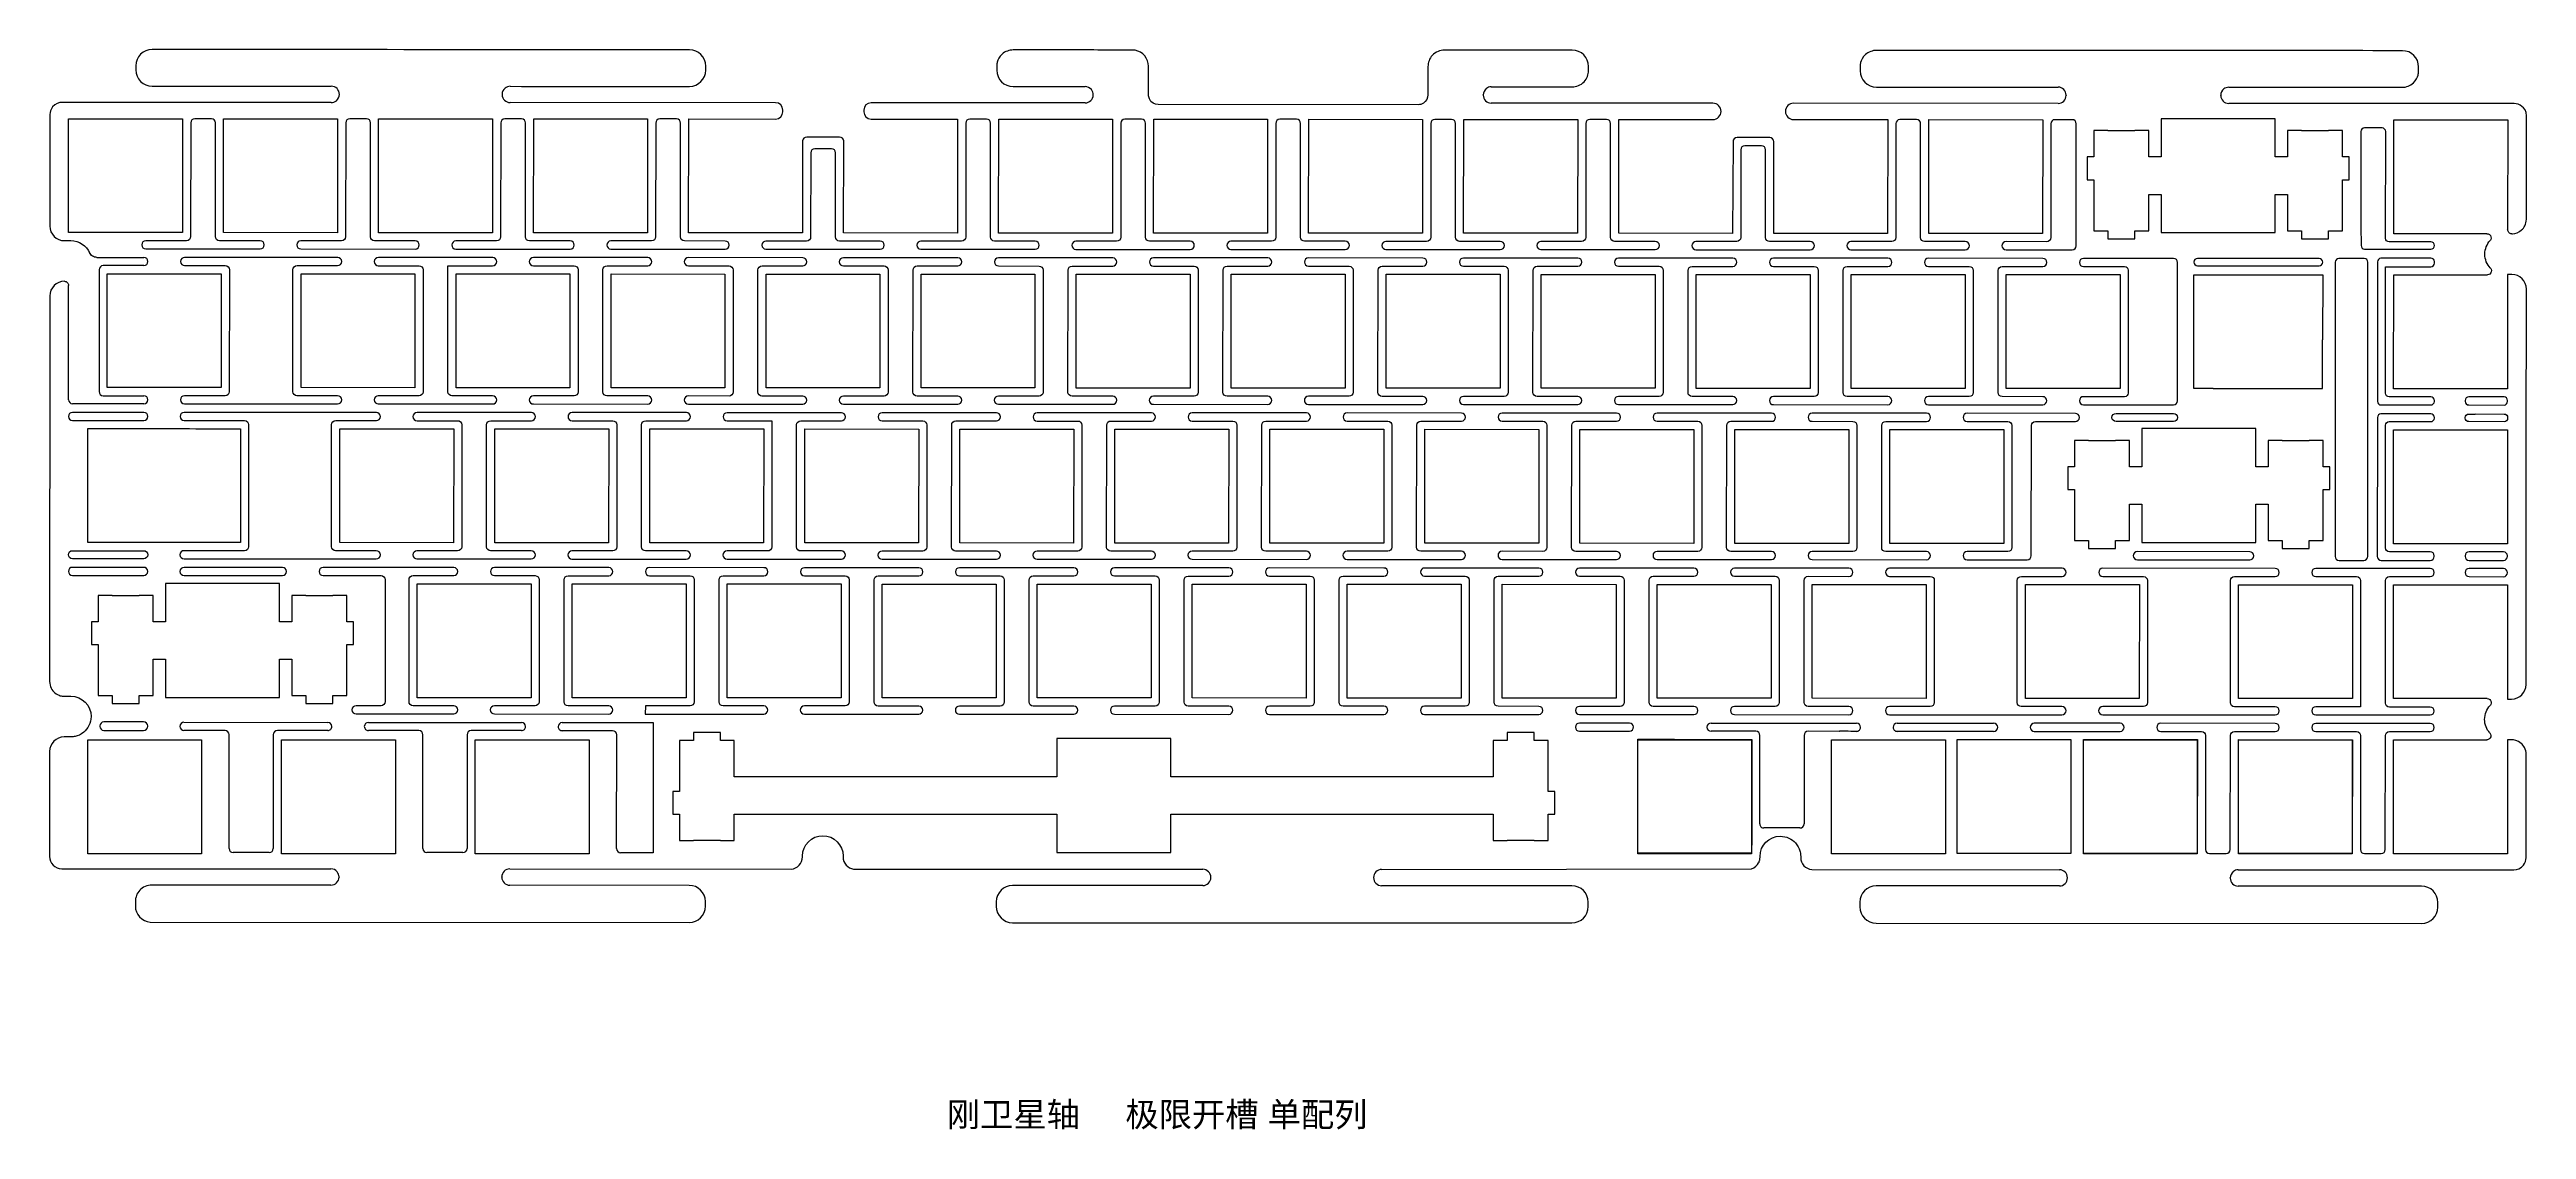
# Model space of a CAD drawing. Header units: millimetres. Extents: x -533 to 933, y 34 to 166.
# Drawn here: x -150 to 154.4, y 33.7 to 166.4 of the extents above; entities that cross this region are included whole.
import ezdxf

# ---------------------------------------------------------------- set-up
doc = ezdxf.new("R2010")
doc.units = ezdxf.units.MM
doc.header["$MEASUREMENT"] = 0
doc.layers.get('0').update_dxf_attribs({"lineweight": 0})

msp = doc.modelspace()

# ---------------------------------------------------------------- linework, layer by layer
at = {"color": 18, "lineweight": 25, "true_color": 0x000000}
for p, q in [((-137.41, 161.93), (-115.39, 161.92)), ((74.49, 161.82), (96.82, 161.81)), ((-149.97, 158.44), (-149.98, 144.74)), ((-94.4, 160.9), (-94.4, 160.92)), ((-60.8, 159.89), (-93.41, 159.91)), ((-59.9, 158.79), (-59.9, 158.99)), ((-49.95, 158.98), (-49.95, 158.79)), ((-28.37, 159.87), (-49.04, 159.88)), ((-27.77, 159.87), (-28.37, 159.87)), ((-22.75, 159.87), (-27.77, 159.87)), ((-21.76, 160.88), (-21.76, 160.86)), ((18.17, 159.65), (-13.76, 159.67)), ((26.17, 160.84), (26.17, 160.86)), ((49.4, 159.84), (27.16, 159.85)), ((51.83, 159.83), (49.4, 159.84)), ((54.4, 159.83), (51.83, 159.83)), ((55.4, 158.83), (55.4, 158.83)), ((63.31, 158.83), (63.31, 158.83)), ((96.82, 159.81), (64.31, 159.83)), ((97.81, 160.82), (97.81, 160.8)), ((116.81, 160.79), (116.81, 160.81)), ((140.12, 159.79), (117.8, 159.8)), ((152.88, 159.78), (140.12, 159.79)), ((-147.68, 157.93), (-133.68, 157.93)), ((-147.68, 143.93), (-147.68, 157.93)), ((-133.68, 157.93), (-133.68, 143.93)), ((-71.48, 143.9), (-71.47, 157.9)), ((-71.47, 157.9), (-60.8, 157.89)), ((-52.92, 155.67), (-56.97, 155.67)), ((-49.05, 157.89), (-38.42, 157.88)), ((-38.42, 157.88), (-38.43, 143.88)), ((42.82, 143.84), (42.83, 157.84)), ((42.83, 157.84), (54.4, 157.83)), ((61.38, 155.61), (57.37, 155.61)), ((64.31, 157.83), (75.88, 157.82)), ((75.88, 157.82), (75.87, 143.82)), ((102.95, 156.46), (101.22, 156.46)), ((101.22, 156.46), (101.22, 153.23)), ((102.95, 156.46), (106.25, 156.46)), ((107.97, 156.46), (106.25, 156.46)), ((107.97, 153.23), (107.97, 156.46)), ((109.5, 157.93), (109.5, 153.23)), ((123.5, 157.93), (109.5, 157.93)), ((123.5, 153.23), (123.5, 157.93)), ((126.75, 156.46), (125.02, 156.46)), ((125.02, 156.46), (125.02, 153.23)), ((126.75, 156.46), (130.05, 156.46)), ((131.77, 156.46), (130.05, 156.46)), ((131.77, 153.23), (131.77, 156.46)), ((138.07, 143.79), (138.08, 157.79)), ((138.08, 157.79), (152.08, 157.78)), ((152.08, 157.78), (152.07, 144.28)), ((-57.47, 155.22), (-57.48, 143.89)), ((-52.43, 143.89), (-52.42, 155.22)), ((56.87, 155.11), (56.82, 143.83)), ((61.87, 143.83), (61.88, 155.11)), ((101.22, 153.23), (100.4, 153.23)), ((100.4, 153.23), (100.4, 150.43)), ((109.5, 153.23), (107.97, 153.23)), ((125.02, 153.23), (123.5, 153.23)), ((132.6, 153.23), (131.77, 153.23)), ((132.6, 150.43), (132.6, 153.23)), ((100.4, 150.43), (101.22, 150.43)), ((101.22, 150.43), (101.22, 144.16)), ((131.77, 144.16), (131.77, 150.43)), ((131.77, 150.43), (132.6, 150.43)), ((107.97, 144.16), (107.97, 148.63)), ((107.97, 148.63), (109.5, 148.63)), ((109.5, 148.63), (109.5, 143.93)), ((123.5, 143.93), (123.5, 148.63)), ((123.5, 148.63), (125.02, 148.63)), ((125.02, 148.63), (125.02, 144.16)), ((-133.68, 143.93), (-147.68, 143.93)), ((-57.48, 143.89), (-71.48, 143.9)), ((-38.43, 143.88), (-52.43, 143.89)), ((56.82, 143.83), (42.82, 143.84)), ((75.87, 143.82), (61.87, 143.83)), ((101.22, 144.16), (102.95, 144.16)), ((102.95, 144.16), (102.95, 143.18)), ((102.95, 143.18), (106.25, 143.18)), ((106.25, 143.18), (106.25, 144.16)), ((106.25, 144.16), (107.97, 144.16)), ((109.5, 143.93), (123.5, 143.93)), ((125.02, 144.16), (126.75, 144.16)), ((126.75, 144.16), (126.75, 143.18)), ((126.75, 143.18), (130.05, 143.18)), ((130.05, 143.18), (130.05, 144.16)), ((130.05, 144.16), (131.77, 144.16)), ((149.53, 143.79), (138.07, 143.79)), ((-144.19, 140.88), (-138.42, 140.88)), ((-147.69, 123.38), (-147.68, 137.44)), ((-143.92, 139.38), (-143.93, 124.38)), ((-138.42, 139.88), (-143.42, 139.88)), ((113.5, 124.75), (113.51, 138.75)), ((113.51, 138.75), (129.34, 138.74)), ((129.34, 138.74), (129.33, 130.75)), ((138.06, 124.74), (138.07, 138.74)), ((138.07, 138.74), (149.58, 138.74)), ((152.07, 138.78), (152.06, 124.73)), ((-149.98, 136.14), (-150.01, 88.74)), ((129.33, 124.75), (129.33, 130.75)), ((-138.43, 122.88), (-147.19, 122.88)), ((-143.43, 123.88), (-138.43, 123.88)), ((115.86, 124.75), (113.5, 124.75)), ((115.86, 124.75), (129.33, 124.75)), ((152.06, 124.73), (138.06, 124.74)), ((-145.32, 105.83), (-145.31, 119.83)), ((-126.55, 119.82), (-126.56, 105.82)), ((107.11, 119.83), (107.11, 115.13)), ((121.12, 119.83), (107.11, 119.83)), ((121.12, 115.13), (121.12, 119.83)), ((100.56, 118.36), (98.84, 118.36)), ((98.84, 118.36), (98.84, 115.13)), ((100.56, 118.36), (103.86, 118.36)), ((105.59, 118.36), (103.86, 118.36)), ((105.59, 115.13), (105.59, 118.36)), ((124.36, 118.36), (122.64, 118.36)), ((122.64, 118.36), (122.64, 115.13)), ((124.36, 118.36), (127.67, 118.36)), ((129.39, 118.36), (127.67, 118.36)), ((129.39, 115.13), (129.39, 118.36)), ((98.84, 115.13), (98.02, 115.13)), ((98.02, 115.13), (98.02, 112.33)), ((107.11, 115.13), (105.59, 115.13)), ((122.64, 115.13), (121.12, 115.13)), ((130.21, 115.13), (129.39, 115.13)), ((130.21, 112.33), (130.21, 115.13)), ((98.02, 112.33), (98.84, 112.33)), ((98.84, 112.33), (98.84, 106.06)), ((105.59, 106.06), (105.59, 110.53)), ((105.59, 110.53), (107.11, 110.53)), ((107.11, 110.53), (107.11, 105.83)), ((121.12, 105.83), (121.12, 110.53)), ((121.12, 110.53), (122.64, 110.53)), ((122.64, 110.53), (122.64, 106.06)), ((129.39, 106.06), (129.39, 112.33)), ((129.39, 112.33), (130.21, 112.33)), ((-126.56, 105.82), (-145.32, 105.83)), ((98.84, 106.06), (100.56, 106.06)), ((100.56, 106.06), (100.56, 105.08)), ((100.56, 105.08), (103.86, 105.08)), ((103.86, 105.08), (103.86, 106.06)), ((103.86, 106.06), (105.59, 106.06)), ((107.11, 105.83), (121.12, 105.83)), ((122.64, 106.06), (124.36, 106.06)), ((124.36, 106.06), (124.36, 105.08)), ((124.36, 105.08), (127.67, 105.08)), ((127.67, 105.08), (127.67, 106.06)), ((127.67, 106.06), (129.39, 106.06)), ((-135.77, 100.78), (-135.77, 96.08)), ((-121.77, 100.78), (-135.77, 100.78)), ((-121.77, 96.08), (-121.77, 100.78)), ((138.04, 86.64), (138.05, 100.64)), ((138.05, 100.64), (152.05, 100.63)), ((152.05, 100.63), (152.04, 86.58)), ((-142.32, 99.31), (-144.05, 99.31)), ((-144.05, 99.31), (-144.05, 96.08)), ((-142.32, 99.31), (-139.02, 99.31)), ((-137.3, 99.31), (-139.02, 99.31)), ((-137.3, 96.08), (-137.3, 99.31)), ((-118.52, 99.31), (-120.25, 99.31)), ((-120.25, 99.31), (-120.25, 96.08)), ((-118.52, 99.31), (-115.22, 99.31)), ((-113.5, 99.31), (-115.22, 99.31)), ((-113.5, 96.08), (-113.5, 99.31)), ((-144.05, 96.08), (-144.87, 96.08)), ((-144.87, 96.08), (-144.87, 93.28)), ((-135.77, 96.08), (-137.3, 96.08)), ((-120.25, 96.08), (-121.77, 96.08)), ((-112.67, 96.08), (-113.5, 96.08)), ((-112.67, 93.28), (-112.67, 96.08)), ((-144.87, 93.28), (-144.05, 93.28)), ((-144.05, 93.28), (-144.05, 87.01)), ((-137.3, 87.01), (-137.3, 91.48)), ((-137.3, 91.48), (-135.77, 91.48)), ((-135.77, 91.48), (-135.77, 86.78)), ((-121.77, 86.78), (-121.77, 91.48)), ((-121.77, 91.48), (-120.25, 91.48)), ((-120.25, 91.48), (-120.25, 87.01)), ((-113.5, 87.01), (-113.5, 93.28)), ((-113.5, 93.28), (-112.67, 93.28)), ((-144.05, 87.01), (-142.32, 87.01)), ((-142.32, 87.01), (-142.32, 86.03)), ((-142.32, 86.03), (-139.02, 86.03)), ((-139.02, 86.03), (-139.02, 87.01)), ((-139.02, 87.01), (-137.3, 87.01)), ((-135.77, 86.78), (-121.77, 86.78)), ((-120.25, 87.01), (-118.52, 87.01)), ((-118.52, 87.01), (-118.52, 86.03)), ((-118.52, 86.03), (-115.22, 86.03)), ((-115.22, 86.03), (-115.22, 87.01)), ((-115.22, 87.01), (-113.5, 87.01)), ((149.55, 86.64), (138.04, 86.64)), ((-134, 83.23), (-134, 83.23)), ((-133.5, 83.73), (-115.82, 83.72)), ((-128.45, 82.72), (-133.5, 82.73)), ((-127.95, 68.22), (-127.95, 82.22)), ((-122.52, 82.22), (-122.52, 68.22)), ((-120.57, 82.72), (-122.02, 82.72)), ((-110.82, 83.72), (-92.01, 83.71)), ((-104.63, 82.71), (-108.46, 82.71)), ((-104.14, 68.21), (-104.13, 82.21)), ((-98.7, 82.21), (-98.71, 68.21)), ((-96.76, 82.71), (-98.2, 82.71)), ((-87.01, 83.7), (-75.84, 83.7)), ((-80.82, 82.7), (-84.65, 82.7)), ((-80.33, 68.2), (-80.32, 82.2)), ((-75.84, 83.7), (-75.85, 67.7)), ((-75.84, 83.2), (-75.85, 68.2)), ((-67.58, 82.48), (-70.89, 82.48)), ((-70.89, 82.48), (-70.89, 81.5)), ((-67.58, 81.5), (-67.58, 82.48)), ((32.42, 82.48), (29.12, 82.48)), ((29.12, 82.48), (29.12, 81.5)), ((32.42, 81.5), (32.42, 82.48)), ((54.17, 83.63), (72.04, 83.62)), ((59.67, 82.63), (54.17, 82.63)), ((69.93, 82.62), (66.1, 82.63)), ((77.04, 83.62), (88.9, 83.62)), ((83.42, 82.62), (82.04, 82.62)), ((88.9, 82.62), (83.42, 82.62)), ((83.42, 82.62), (83.42, 82.62)), ((-150.01, 80.14), (-150.02, 67.23)), ((-145.33, 81.58), (-131.33, 81.58)), ((-145.33, 67.58), (-145.33, 81.58)), ((-131.33, 81.58), (-131.33, 67.58)), ((-121.52, 81.58), (-107.52, 81.58)), ((-121.52, 67.58), (-121.52, 81.58)), ((-107.52, 81.58), (-107.52, 67.58)), ((-97.71, 81.58), (-83.71, 81.58)), ((-97.71, 67.58), (-97.71, 81.58)), ((-83.71, 81.58), (-83.71, 67.58)), ((-70.89, 81.5), (-72.61, 81.5)), ((-72.61, 81.5), (-72.61, 75.23)), ((-65.86, 81.5), (-67.58, 81.5)), ((-65.86, 77.03), (-65.86, 81.5)), ((-12.23, 81.73), (-26.24, 81.73)), ((-26.24, 81.73), (-26.24, 77.03)), ((-12.23, 77.03), (-12.23, 81.73)), ((29.12, 81.5), (27.39, 81.5)), ((27.39, 81.5), (27.39, 77.03)), ((34.14, 81.5), (32.42, 81.5)), ((34.14, 75.23), (34.14, 81.5)), ((45.17, 68.64), (45.17, 81.64)), ((45.17, 81.64), (49.67, 81.64)), ((45.17, 81.58), (59.16, 81.58)), ((45.17, 67.58), (45.17, 81.58)), ((49.67, 81.64), (53.67, 81.63)), ((59.16, 81.58), (59.16, 67.58)), ((60.17, 80.69), (60.17, 82.13)), ((65.6, 82.13), (65.6, 71.24)), ((68.98, 81.58), (82.98, 81.58)), ((68.98, 67.58), (68.98, 81.58)), ((82.98, 81.58), (82.98, 67.58)), ((99.93, 81.58), (113.93, 81.58)), ((99.93, 67.58), (99.93, 81.58)), ((113.93, 81.58), (113.93, 67.58)), ((118.98, 81.58), (132.98, 81.58)), ((118.98, 67.58), (118.98, 81.58)), ((132.98, 81.58), (132.98, 67.58)), ((138.03, 67.59), (138.04, 81.59)), ((138.03, 67.58), (138.03, 81.58)), ((138.04, 81.59), (149.5, 81.59)), ((152.04, 81.58), (152.03, 67.58)), ((152.03, 81.58), (152.03, 67.58)), ((-26.24, 77.03), (-65.86, 77.03)), ((27.39, 77.03), (-12.23, 77.03)), ((-72.61, 75.23), (-73.43, 75.23)), ((-73.43, 75.23), (-73.43, 72.43)), ((34.96, 75.23), (34.14, 75.23)), ((34.96, 72.43), (34.96, 75.23)), ((-73.43, 72.43), (-72.61, 72.43)), ((-72.61, 72.43), (-72.61, 69.2)), ((-65.86, 69.2), (-65.86, 72.43)), ((-65.86, 72.43), (-26.24, 72.43)), ((-26.24, 72.43), (-26.24, 67.73)), ((-12.23, 67.73), (-12.23, 72.43)), ((-12.23, 72.43), (27.39, 72.43)), ((27.39, 72.43), (27.39, 69.2)), ((34.14, 69.2), (34.14, 72.43)), ((34.14, 72.43), (34.96, 72.43)), ((65.1, 70.74), (60.67, 70.74)), ((-131.33, 67.58), (-145.33, 67.58)), ((-123.02, 67.72), (-127.45, 67.72)), ((-107.52, 67.58), (-121.52, 67.58)), ((-99.21, 67.71), (-103.64, 67.71)), ((-83.71, 67.58), (-97.71, 67.58)), ((-75.85, 67.7), (-79.83, 67.7)), ((-72.61, 69.2), (-70.89, 69.2)), ((-67.58, 69.2), (-70.89, 69.2)), ((-67.58, 69.2), (-65.86, 69.2)), ((-26.24, 67.73), (-12.23, 67.73)), ((-26.24, 67.73), (-12.23, 67.73)), ((27.39, 69.2), (29.12, 69.2)), ((32.42, 69.2), (29.12, 69.2)), ((32.42, 69.2), (34.14, 69.2)), ((45.17, 67.64), (45.17, 68.64)), ((59.16, 67.63), (45.17, 67.64)), ((59.16, 67.58), (45.17, 67.58)), ((59.16, 68.59), (59.16, 67.63)), ((82.98, 67.58), (68.98, 67.58)), ((113.93, 67.58), (99.93, 67.58)), ((132.98, 67.58), (118.98, 67.58)), ((152.03, 67.58), (138.03, 67.59)), ((152.03, 67.58), (138.03, 67.58)), ((-114.44, 64.73), (-114.44, 64.71)), ((-94.44, 64.7), (-94.44, 64.72)), ((-93.45, 65.71), (-58.89, 65.69)), ((-51.2, 65.69), (-8.28, 65.66)), ((-7.3, 64.67), (-7.3, 64.66)), ((12.7, 64.64), (12.7, 64.65)), ((13.69, 65.64), (59.16, 65.72)), ((66.55, 65.63), (96.98, 65.61)), ((97.97, 64.62), (97.97, 64.6)), ((117.97, 64.59), (117.97, 64.61)), ((-115.43, 63.72), (-137.64, 63.72)), ((-71.42, 63.69), (-93.45, 63.71)), ((-8.29, 63.67), (-31.67, 63.67)), ((36.85, 63.64), (13.69, 63.65)), ((96.98, 63.61), (74.45, 63.62)), ((141.5, 63.59), (118.96, 63.6)), ((-137.64, 59.16), (-71.42, 59.12)), ((-31.67, 59.1), (36.85, 59.07)), ((74.45, 59.05), (141.49, 59.02))]:
    msp.add_line(p, q, dxfattribs=at)
for points in [[(-114.63, 143.92), (-128.63, 143.93), (-128.62, 157.93), (-114.62, 157.92)], [(-109.57, 157.92), (-95.57, 157.91), (-95.58, 143.91), (-109.58, 143.92)], [(-76.52, 157.9), (-76.53, 143.9), (-90.53, 143.91), (-90.52, 157.91)], [(-33.37, 157.88), (-19.37, 157.87), (-19.38, 143.87), (-33.38, 143.88)], [(-14.33, 143.87), (-14.32, 157.87), (-0.32, 157.86), (-0.33, 143.86)], [(4.72, 143.86), (4.73, 157.86), (18.73, 157.85), (18.72, 143.85)], [(37.77, 143.84), (23.77, 143.85), (23.78, 157.85), (37.78, 157.84)], [(80.93, 157.82), (94.93, 157.81), (94.92, 143.81), (80.92, 143.82)], [(-142.92, 138.88), (-128.92, 138.88), (-128.93, 124.88), (-142.93, 124.88)], [(-119.11, 138.87), (-105.11, 138.86), (-105.11, 124.86), (-119.11, 124.87)], [(-100.06, 124.86), (-100.06, 138.86), (-86.06, 138.85), (-86.06, 124.85)], [(-81.01, 138.85), (-67.01, 138.84), (-67.01, 124.84), (-81.01, 124.85)], [(-61.96, 138.84), (-47.96, 138.83), (-47.96, 124.83), (-61.96, 124.84)], [(-42.91, 138.83), (-28.91, 138.83), (-28.91, 124.83), (-42.91, 124.83)], [(-23.86, 124.82), (-23.86, 138.82), (-9.86, 138.82), (-9.86, 124.82)], [(-4.81, 124.81), (-4.81, 138.81), (9.19, 138.81), (9.19, 124.81)], [(14.24, 138.8), (28.24, 138.8), (28.24, 124.8), (14.24, 124.8)], [(47.29, 138.79), (47.29, 124.79), (33.29, 124.79), (33.29, 138.79)], [(52.34, 124.78), (52.34, 138.78), (66.34, 138.78), (66.34, 124.78)], [(85.39, 124.77), (71.39, 124.77), (71.39, 138.77), (85.39, 138.77)], [(104.44, 124.76), (90.44, 124.77), (90.44, 138.77), (104.44, 138.76)], [(-100.36, 105.81), (-114.36, 105.82), (-114.35, 119.82), (-100.35, 119.81)], [(-81.3, 119.8), (-81.31, 105.8), (-95.31, 105.81), (-95.3, 119.81)], [(-62.25, 119.79), (-62.26, 105.79), (-76.26, 105.8), (-76.25, 119.8)], [(-43.2, 119.78), (-43.21, 105.78), (-57.21, 105.79), (-57.2, 119.79)], [(-24.16, 105.77), (-38.16, 105.78), (-38.15, 119.78), (-24.15, 119.77)], [(-19.1, 119.77), (-5.1, 119.76), (-5.11, 105.76), (-19.11, 105.77)], [(-0.05, 119.76), (13.95, 119.75), (13.94, 105.75), (-0.06, 105.76)], [(18.99, 105.75), (19, 119.75), (33, 119.74), (32.99, 105.74)], [(52.05, 119.73), (52.04, 105.73), (38.04, 105.74), (38.05, 119.74)], [(71.09, 105.72), (57.09, 105.73), (57.1, 119.73), (71.1, 119.72)], [(76.15, 119.72), (90.15, 119.72), (90.14, 105.72), (76.14, 105.72)], [(152.05, 105.68), (138.05, 105.69), (138.06, 119.69), (152.06, 119.68)], [(-104.84, 100.76), (-90.84, 100.76), (-90.84, 86.76), (-104.84, 86.76)], [(-71.79, 86.75), (-85.79, 86.75), (-85.79, 100.75), (-71.79, 100.75)], [(-66.74, 86.74), (-66.74, 100.74), (-52.74, 100.74), (-52.74, 86.74)], [(-47.69, 100.73), (-33.69, 100.73), (-33.69, 86.73), (-47.69, 86.73)], [(-28.64, 86.72), (-28.64, 100.72), (-14.64, 100.72), (-14.64, 86.72)], [(-9.59, 86.72), (-9.59, 100.72), (4.41, 100.71), (4.41, 86.71)], [(9.46, 86.71), (9.46, 100.71), (23.46, 100.7), (23.46, 86.7)], [(42.51, 86.69), (28.51, 86.7), (28.51, 100.7), (42.51, 100.69)], [(47.56, 100.69), (61.56, 100.68), (61.56, 86.68), (47.56, 86.69)], [(66.61, 86.68), (66.61, 100.68), (80.61, 100.67), (80.61, 86.67)], [(92.8, 86.66), (92.81, 100.66), (106.81, 100.66), (106.8, 86.66)], [(119, 100.65), (133, 100.64), (132.99, 86.64), (118.99, 86.65)], [(84.42, 81.62), (98.39, 81.61), (98.38, 67.61), (84.41, 67.62)], [(99.94, 81.61), (113.94, 81.6), (113.93, 67.6), (99.93, 67.61)], [(118.99, 81.6), (132.99, 81.59), (132.98, 67.59), (118.98, 67.6)]]:
    msp.add_lwpolyline(points, close=True, dxfattribs=at)
for points, knots in [([(-93.4, 161.91), (-86.06, 161.9), (-78.72, 161.9), (-71.38, 161.9), (-70.28, 161.9), (-69.38, 162.79), (-69.38, 163.9), (-69.38, 164.06), (-69.38, 164.23), (-69.38, 164.4), (-69.38, 165.5), (-70.27, 166.4), (-71.38, 166.4), (-93.39, 166.41), (-115.4, 166.42), (-137.41, 166.43), (-138.51, 166.43), (-139.41, 165.54), (-139.41, 164.43), (-139.41, 164.27), (-139.41, 164.1), (-139.41, 163.93), (-139.41, 162.83), (-138.51, 161.93), (-137.41, 161.93)], [0, 0, 0, 0, 1, 1, 1, 2, 2, 2, 3, 3, 3, 4, 4, 4, 5, 5, 5, 6, 6, 6, 7, 7, 7, 8, 8, 8, 8]), ([(-13.76, 159.67), (-14.22, 159.67), (-14.64, 159.91), (-14.85, 160.36), (-14.92, 160.51), (-14.96, 160.68), (-14.96, 160.87), (-14.96, 161.25), (-14.96, 161.66), (-14.96, 161.98), (-14.96, 162.65), (-14.96, 163.03), (-14.96, 163.47), (-14.96, 163.73), (-14.96, 164.01), (-14.96, 164.37), (-14.96, 165.32), (-15.67, 166.17), (-16.61, 166.34), (-16.72, 166.36), (-16.84, 166.37), (-16.96, 166.37), (-19.8, 166.37), (-22.65, 166.38), (-25.12, 166.38), (-26.57, 166.38), (-27.89, 166.38), (-29.01, 166.38), (-29.51, 166.38), (-29.94, 166.38), (-30.52, 166.38), (-30.85, 166.38), (-31.21, 166.38), (-31.61, 166.38), (-32.04, 166.38), (-32.58, 166.2), (-32.95, 165.87), (-33.29, 165.56), (-33.47, 165.15), (-33.54, 164.89), (-33.58, 164.75), (-33.61, 164.61), (-33.61, 164.38), (-33.61, 164.25), (-33.61, 164.02), (-33.61, 163.88), (-33.61, 162.77), (-32.71, 161.88), (-31.61, 161.88), (-28.66, 161.87), (-25.7, 161.87), (-22.75, 161.87)], [0, 0, 0, 0, 1, 1, 1, 2, 2, 2, 3, 3, 3, 4, 4, 4, 5, 5, 5, 6, 6, 6, 7, 7, 7, 8, 8, 8, 9, 9, 9, 10, 10, 10, 11, 11, 11, 12, 12, 12, 13, 13, 13, 14, 14, 14, 15, 15, 15, 16, 16, 16, 17, 17, 17, 17]), ([(39.12, 163.84), (39.12, 164.01), (39.12, 164.18), (39.12, 164.34), (39.12, 165.45), (38.23, 166.35), (37.12, 166.35), (34.06, 166.35), (30.99, 166.35), (28.34, 166.35), (26.85, 166.35), (25.49, 166.35), (24.34, 166.35), (23.75, 166.35), (23.27, 166.35), (22.58, 166.35), (22.22, 166.35), (21.82, 166.35), (21.38, 166.35), (20.92, 166.35), (20.31, 166.15), (19.91, 165.71), (19.55, 165.33), (19.38, 164.8), (19.38, 164.35), (19.38, 163.9), (19.38, 163.46), (19.38, 163.04), (19.38, 162.47), (19.37, 161.92), (19.37, 161.43), (19.37, 161.24), (19.37, 161.06), (19.37, 160.85), (19.37, 160.5), (19.17, 160.06), (18.82, 159.84), (18.62, 159.71), (18.39, 159.65), (18.17, 159.65)], [0, 0, 0, 0, 1, 1, 1, 2, 2, 2, 3, 3, 3, 4, 4, 4, 5, 5, 5, 6, 6, 6, 7, 7, 7, 8, 8, 8, 9, 9, 9, 10, 10, 10, 11, 11, 11, 12, 12, 12, 13, 13, 13, 13]), ([(117.8, 161.8), (121.84, 161.8), (125.89, 161.8), (129.48, 161.8), (131.31, 161.79), (133.02, 161.79), (134.56, 161.79), (135.26, 161.79), (135.92, 161.79), (136.54, 161.79), (136.98, 161.79), (137.48, 161.79), (138.07, 161.79), (138.4, 161.79), (138.75, 161.79), (139.13, 161.79), (139.58, 161.79), (140.13, 161.99), (140.49, 162.33), (140.83, 162.64), (141, 163.05), (141.06, 163.3), (141.1, 163.43), (141.13, 163.57), (141.13, 163.79), (141.13, 163.92), (141.13, 164.16), (141.13, 164.29), (141.13, 165.4), (140.23, 166.29), (139.13, 166.29), (126.16, 166.3), (113.19, 166.31), (102.45, 166.31), (97.08, 166.32), (92.27, 166.32), (88.29, 166.32), (87.2, 166.32), (86.18, 166.32), (85.22, 166.32), (84.63, 166.32), (84.06, 166.32), (83.39, 166.32), (81.13, 166.32), (78.07, 166.33), (74.49, 166.33), (74.06, 166.33), (73.52, 166.14), (73.15, 165.81), (72.8, 165.5), (72.62, 165.08), (72.55, 164.83), (72.52, 164.7), (72.49, 164.55), (72.49, 164.33), (72.49, 164.19), (72.49, 163.96), (72.49, 163.82), (72.49, 162.72), (73.38, 161.82), (74.49, 161.82)], [0, 0, 0, 0, 1, 1, 1, 2, 2, 2, 3, 3, 3, 4, 4, 4, 5, 5, 5, 6, 6, 6, 7, 7, 7, 8, 8, 8, 9, 9, 9, 10, 10, 10, 11, 11, 11, 12, 12, 12, 13, 13, 13, 14, 14, 14, 15, 15, 15, 16, 16, 16, 17, 17, 17, 18, 18, 18, 19, 19, 19, 20, 20, 20, 20]), ([(-93.4, 161.91), (-93.63, 161.91), (-93.85, 161.83), (-94.02, 161.69), (-94.25, 161.51), (-94.4, 161.21), (-94.4, 160.92)], [0, 0, 0, 0, 1, 1, 1, 2, 2, 2, 2]), ([(-21.76, 160.88), (-21.76, 161.1), (-21.84, 161.33), (-21.98, 161.5), (-22.16, 161.73), (-22.46, 161.87), (-22.75, 161.87)], [0, 0, 0, 0, 1, 1, 1, 2, 2, 2, 2]), ([(27.16, 161.85), (26.94, 161.85), (26.72, 161.77), (26.55, 161.63), (26.32, 161.45), (26.17, 161.15), (26.17, 160.86)], [0, 0, 0, 0, 1, 1, 1, 2, 2, 2, 2]), ([(27.16, 161.85), (29.08, 161.85), (31, 161.85), (32.69, 161.84), (33.76, 161.84), (34.73, 161.84), (35.55, 161.84), (35.9, 161.84), (36.22, 161.84), (36.65, 161.84), (36.8, 161.84), (36.95, 161.84), (37.12, 161.84), (37.57, 161.84), (38.18, 162.04), (38.58, 162.48), (38.94, 162.86), (39.12, 163.4), (39.12, 163.84)], [0, 0, 0, 0, 1, 1, 1, 2, 2, 2, 3, 3, 3, 4, 4, 4, 5, 5, 5, 6, 6, 6, 6]), ([(117.8, 161.8), (117.57, 161.8), (117.35, 161.72), (117.18, 161.59), (116.95, 161.4), (116.81, 161.11), (116.81, 160.81)], [0, 0, 0, 0, 1, 1, 1, 2, 2, 2, 2]), ([(-115.4, 159.92), (-122.71, 159.92), (-130.03, 159.93), (-136.06, 159.93), (-136.72, 159.93), (-137.36, 159.93), (-138.09, 159.93), (-138.18, 159.93), (-138.27, 159.93), (-138.36, 159.93), (-138.48, 159.93), (-138.52, 159.93), (-138.59, 159.93), (-140.22, 159.93), (-142.28, 159.93), (-144.08, 159.93), (-145.17, 159.93), (-146.15, 159.93), (-146.89, 159.93), (-147.2, 159.93), (-147.46, 159.93), (-147.82, 159.93), (-148.02, 159.93), (-148.24, 159.93), (-148.47, 159.94), (-148.84, 159.94), (-149.33, 159.75), (-149.64, 159.38), (-149.86, 159.1), (-149.97, 158.74), (-149.97, 158.44)], [0, 0, 0, 0, 1, 1, 1, 2, 2, 2, 3, 3, 3, 4, 4, 4, 5, 5, 5, 6, 6, 6, 7, 7, 7, 8, 8, 8, 9, 9, 9, 10, 10, 10, 10]), ([(-115.4, 159.92), (-115.17, 159.92), (-114.95, 160), (-114.77, 160.14), (-114.54, 160.32), (-114.4, 160.62), (-114.4, 160.92)], [0, 0, 0, 0, 1, 1, 1, 2, 2, 2, 2]), ([(-49.95, 158.79), (-49.95, 158.29), (-49.54, 157.89), (-49.05, 157.89), (-49.05, 157.89), (-49.05, 157.89), (-49.05, 157.89)], [0, 0, 0, 0, 1, 1, 1, 2, 2, 2, 2]), ([(116.81, 160.79), (116.81, 160.25), (117.25, 159.8), (117.8, 159.8), (117.8, 159.8), (117.8, 159.8), (117.8, 159.8)], [0, 0, 0, 0, 1, 1, 1, 2, 2, 2, 2]), ([(152.57, 143.78), (152.58, 143.78), (152.64, 143.79), (152.67, 143.79), (153.06, 143.81), (153.44, 143.94), (153.79, 144.25), (154.08, 144.52), (154.37, 144.94), (154.37, 145.58), (154.37, 146.34), (154.37, 147.3), (154.37, 148.48), (154.38, 150.21), (154.38, 152.3), (154.38, 154.14), (154.38, 155.45), (154.38, 156.62), (154.38, 157.48), (154.38, 157.77), (154.38, 158.04), (154.38, 158.28), (154.38, 158.87), (154.1, 159.23), (153.83, 159.44), (153.52, 159.7), (153.21, 159.78), (152.88, 159.78)], [0, 0, 0, 0, 1, 1, 1, 2, 2, 2, 3, 3, 3, 4, 4, 4, 5, 5, 5, 6, 6, 6, 7, 7, 7, 8, 8, 8, 9, 9, 9, 9]), ([(-129.63, 143.43), (-129.63, 143.15), (-129.4, 142.93), (-129.13, 142.93), (-129.13, 142.93), (-124.13, 142.92), (-124.13, 142.92), (-123.85, 142.92), (-123.63, 142.7), (-123.63, 142.42), (-123.63, 142.15), (-123.85, 141.92), (-124.13, 141.92), (-124.13, 141.92), (-129.17, 141.93), (-129.17, 141.93), (-129.17, 141.93), (-138.18, 141.93), (-138.18, 141.93), (-138.46, 141.93), (-138.68, 142.15), (-138.68, 142.43), (-138.68, 142.43), (-138.68, 142.43), (-138.68, 142.43), (-138.68, 142.71), (-138.45, 142.93), (-138.18, 142.93), (-138.18, 142.93), (-133.18, 142.93), (-133.18, 142.93), (-132.9, 142.93), (-132.68, 143.15), (-132.68, 143.43), (-132.68, 143.43), (-132.67, 157.43), (-132.67, 157.43), (-132.67, 157.7), (-132.45, 157.93), (-132.17, 157.93), (-132.17, 157.93), (-130.12, 157.93), (-130.12, 157.93), (-130.12, 157.93), (-130.12, 157.93), (-130.12, 157.93), (-129.84, 157.93), (-129.62, 157.7), (-129.62, 157.43), (-129.62, 157.43), (-129.63, 143.43), (-129.63, 143.43)], [0, 0, 0, 0, 1, 1, 1, 2, 2, 2, 3, 3, 3, 4, 4, 4, 5, 5, 5, 6, 6, 6, 7, 7, 7, 8, 8, 8, 9, 9, 9, 10, 10, 10, 11, 11, 11, 12, 12, 12, 13, 13, 13, 14, 14, 14, 15, 15, 15, 16, 16, 16, 17, 17, 17, 17]), ([(-110.58, 143.42), (-110.58, 143.14), (-110.35, 142.92), (-110.08, 142.92), (-110.08, 142.92), (-105.08, 142.91), (-105.08, 142.91), (-104.8, 142.91), (-104.58, 142.69), (-104.58, 142.41), (-104.58, 142.14), (-104.8, 141.91), (-105.08, 141.91), (-105.08, 141.91), (-119.13, 141.92), (-119.13, 141.92), (-119.41, 141.92), (-119.63, 142.14), (-119.63, 142.42), (-119.63, 142.7), (-119.4, 142.92), (-119.13, 142.92), (-119.13, 142.92), (-114.13, 142.92), (-114.13, 142.92), (-113.85, 142.92), (-113.63, 143.14), (-113.63, 143.42), (-113.63, 143.42), (-113.62, 157.42), (-113.62, 157.42), (-113.62, 157.69), (-113.4, 157.92), (-113.12, 157.92), (-113.12, 157.92), (-111.07, 157.92), (-111.07, 157.92), (-111.07, 157.92), (-111.07, 157.92), (-111.07, 157.92), (-110.79, 157.92), (-110.57, 157.69), (-110.57, 157.42), (-110.57, 157.42), (-110.58, 143.42), (-110.58, 143.42)], [0, 0, 0, 0, 1, 1, 1, 2, 2, 2, 3, 3, 3, 4, 4, 4, 5, 5, 5, 6, 6, 6, 7, 7, 7, 8, 8, 8, 9, 9, 9, 10, 10, 10, 11, 11, 11, 12, 12, 12, 13, 13, 13, 14, 14, 14, 15, 15, 15, 15]), ([(-91.53, 143.41), (-91.53, 143.13), (-91.3, 142.91), (-91.03, 142.91), (-91.03, 142.91), (-86.03, 142.9), (-86.03, 142.9), (-85.75, 142.9), (-85.53, 142.68), (-85.53, 142.4), (-85.53, 142.13), (-85.75, 141.9), (-86.03, 141.9), (-86.03, 141.9), (-100.08, 141.91), (-100.08, 141.91), (-100.36, 141.91), (-100.58, 142.13), (-100.58, 142.41), (-100.58, 142.69), (-100.35, 142.91), (-100.08, 142.91), (-100.08, 142.91), (-95.08, 142.91), (-95.08, 142.91), (-94.8, 142.91), (-94.58, 143.13), (-94.58, 143.41), (-94.58, 143.41), (-94.57, 157.41), (-94.57, 157.41), (-94.57, 157.68), (-94.35, 157.91), (-94.07, 157.91), (-94.07, 157.91), (-92.02, 157.91), (-92.02, 157.91), (-92.02, 157.91), (-92.02, 157.91), (-92.02, 157.91), (-91.74, 157.91), (-91.52, 157.68), (-91.52, 157.41), (-91.52, 157.41), (-91.53, 143.41), (-91.53, 143.41)], [0, 0, 0, 0, 1, 1, 1, 2, 2, 2, 3, 3, 3, 4, 4, 4, 5, 5, 5, 6, 6, 6, 7, 7, 7, 8, 8, 8, 9, 9, 9, 10, 10, 10, 11, 11, 11, 12, 12, 12, 13, 13, 13, 14, 14, 14, 15, 15, 15, 15]), ([(-72.48, 143.4), (-72.48, 143.12), (-72.25, 142.9), (-71.98, 142.9), (-71.98, 142.9), (-66.98, 142.89), (-66.98, 142.89), (-66.7, 142.89), (-66.48, 142.67), (-66.48, 142.39), (-66.48, 142.12), (-66.7, 141.89), (-66.98, 141.89), (-66.98, 141.89), (-72.03, 141.9), (-72.03, 141.9), (-72.03, 141.9), (-81.03, 141.9), (-81.03, 141.9), (-81.31, 141.9), (-81.53, 142.13), (-81.53, 142.4), (-81.53, 142.4), (-81.53, 142.4), (-81.53, 142.4), (-81.53, 142.68), (-81.3, 142.9), (-81.03, 142.9), (-81.03, 142.9), (-76.03, 142.9), (-76.03, 142.9), (-75.75, 142.9), (-75.53, 143.12), (-75.53, 143.4), (-75.53, 143.4), (-75.52, 157.4), (-75.52, 157.4), (-75.52, 157.67), (-75.3, 157.9), (-75.02, 157.9), (-75.02, 157.9), (-72.97, 157.9), (-72.97, 157.9), (-72.97, 157.9), (-72.97, 157.9), (-72.97, 157.9), (-72.69, 157.9), (-72.47, 157.67), (-72.47, 157.4), (-72.47, 157.4), (-72.48, 143.4), (-72.48, 143.4)], [0, 0, 0, 0, 1, 1, 1, 2, 2, 2, 3, 3, 3, 4, 4, 4, 5, 5, 5, 6, 6, 6, 7, 7, 7, 8, 8, 8, 9, 9, 9, 10, 10, 10, 11, 11, 11, 12, 12, 12, 13, 13, 13, 14, 14, 14, 15, 15, 15, 16, 16, 16, 17, 17, 17, 17]), ([(-34.38, 143.38), (-34.38, 143.1), (-34.15, 142.88), (-33.88, 142.88), (-33.88, 142.88), (-28.88, 142.88), (-28.88, 142.88), (-28.6, 142.87), (-28.38, 142.65), (-28.38, 142.37), (-28.38, 142.1), (-28.6, 141.87), (-28.88, 141.88), (-28.88, 141.88), (-42.93, 141.88), (-42.93, 141.88), (-43.21, 141.88), (-43.43, 142.11), (-43.43, 142.38), (-43.43, 142.66), (-43.2, 142.88), (-42.93, 142.88), (-42.93, 142.88), (-37.93, 142.88), (-37.93, 142.88), (-37.65, 142.88), (-37.43, 143.1), (-37.43, 143.38), (-37.43, 143.38), (-37.42, 157.38), (-37.42, 157.38), (-37.42, 157.66), (-37.2, 157.88), (-36.92, 157.88), (-36.92, 157.88), (-34.87, 157.88), (-34.87, 157.88), (-34.87, 157.88), (-34.87, 157.88), (-34.87, 157.88), (-34.59, 157.88), (-34.37, 157.65), (-34.37, 157.38), (-34.37, 157.38), (-34.38, 143.38), (-34.38, 143.38)], [0, 0, 0, 0, 1, 1, 1, 2, 2, 2, 3, 3, 3, 4, 4, 4, 5, 5, 5, 6, 6, 6, 7, 7, 7, 8, 8, 8, 9, 9, 9, 10, 10, 10, 11, 11, 11, 12, 12, 12, 13, 13, 13, 14, 14, 14, 15, 15, 15, 15]), ([(-15.33, 143.37), (-15.33, 143.09), (-15.1, 142.87), (-14.83, 142.87), (-14.83, 142.87), (-9.83, 142.87), (-9.83, 142.87), (-9.55, 142.87), (-9.33, 142.64), (-9.33, 142.37), (-9.33, 142.09), (-9.55, 141.87), (-9.83, 141.87), (-9.83, 141.87), (-23.88, 141.87), (-23.88, 141.87), (-24.16, 141.87), (-24.38, 142.1), (-24.38, 142.37), (-24.38, 142.37), (-24.38, 142.37), (-24.38, 142.37), (-24.38, 142.65), (-24.15, 142.87), (-23.88, 142.87), (-23.88, 142.87), (-18.88, 142.87), (-18.88, 142.87), (-18.6, 142.87), (-18.38, 143.09), (-18.38, 143.37), (-18.38, 143.37), (-18.37, 157.37), (-18.37, 157.37), (-18.37, 157.65), (-18.15, 157.87), (-17.87, 157.87), (-17.87, 157.87), (-15.82, 157.87), (-15.82, 157.87), (-15.82, 157.87), (-15.82, 157.87), (-15.82, 157.87), (-15.54, 157.87), (-15.32, 157.64), (-15.32, 157.37), (-15.32, 157.37), (-15.33, 143.37), (-15.33, 143.37)], [0, 0, 0, 0, 1, 1, 1, 2, 2, 2, 3, 3, 3, 4, 4, 4, 5, 5, 5, 6, 6, 6, 7, 7, 7, 8, 8, 8, 9, 9, 9, 10, 10, 10, 11, 11, 11, 12, 12, 12, 13, 13, 13, 14, 14, 14, 15, 15, 15, 16, 16, 16, 16]), ([(3.72, 143.36), (3.72, 143.08), (3.95, 142.86), (4.22, 142.86), (4.22, 142.86), (9.22, 142.86), (9.22, 142.86), (9.5, 142.86), (9.72, 142.63), (9.72, 142.36), (9.72, 142.08), (9.5, 141.86), (9.22, 141.86), (9.22, 141.86), (-4.83, 141.86), (-4.83, 141.86), (-5.11, 141.86), (-5.33, 142.09), (-5.33, 142.36), (-5.33, 142.64), (-5.1, 142.86), (-4.83, 142.86), (-4.83, 142.86), (0.17, 142.86), (0.17, 142.86), (0.45, 142.86), (0.67, 143.08), (0.67, 143.36), (0.67, 143.36), (0.68, 157.36), (0.68, 157.36), (0.68, 157.64), (0.9, 157.86), (1.18, 157.86), (1.18, 157.86), (3.23, 157.86), (3.23, 157.86), (3.23, 157.86), (3.23, 157.86), (3.23, 157.86), (3.51, 157.86), (3.73, 157.63), (3.73, 157.36), (3.73, 157.36), (3.72, 143.36), (3.72, 143.36)], [0, 0, 0, 0, 1, 1, 1, 2, 2, 2, 3, 3, 3, 4, 4, 4, 5, 5, 5, 6, 6, 6, 7, 7, 7, 8, 8, 8, 9, 9, 9, 10, 10, 10, 11, 11, 11, 12, 12, 12, 13, 13, 13, 14, 14, 14, 15, 15, 15, 15]), ([(22.77, 143.35), (22.77, 143.07), (23, 142.85), (23.27, 142.85), (23.27, 142.85), (28.27, 142.85), (28.27, 142.85), (28.55, 142.85), (28.77, 142.62), (28.77, 142.35), (28.77, 142.07), (28.55, 141.85), (28.27, 141.85), (28.27, 141.85), (14.22, 141.85), (14.22, 141.85), (13.94, 141.85), (13.72, 142.08), (13.72, 142.35), (13.72, 142.63), (13.95, 142.85), (14.22, 142.85), (14.22, 142.85), (19.22, 142.85), (19.22, 142.85), (19.5, 142.85), (19.72, 143.07), (19.72, 143.35), (19.72, 143.35), (19.73, 157.35), (19.73, 157.35), (19.73, 157.63), (19.95, 157.85), (20.23, 157.85), (20.23, 157.85), (22.28, 157.85), (22.28, 157.85), (22.28, 157.85), (22.28, 157.85), (22.28, 157.85), (22.56, 157.85), (22.78, 157.63), (22.78, 157.35), (22.78, 157.35), (22.77, 143.35), (22.77, 143.35)], [0, 0, 0, 0, 1, 1, 1, 2, 2, 2, 3, 3, 3, 4, 4, 4, 5, 5, 5, 6, 6, 6, 7, 7, 7, 8, 8, 8, 9, 9, 9, 10, 10, 10, 11, 11, 11, 12, 12, 12, 13, 13, 13, 14, 14, 14, 15, 15, 15, 15]), ([(38.27, 142.84), (38.55, 142.84), (38.77, 143.06), (38.77, 143.34), (38.77, 143.34), (38.78, 157.34), (38.78, 157.34), (38.78, 157.62), (39, 157.84), (39.28, 157.84), (39.28, 157.84), (41.33, 157.84), (41.33, 157.84), (41.33, 157.84), (41.33, 157.84), (41.33, 157.84), (41.61, 157.84), (41.83, 157.62), (41.83, 157.34), (41.83, 157.34), (41.82, 143.34), (41.82, 143.34), (41.82, 143.06), (42.05, 142.84), (42.32, 142.84), (42.32, 142.84), (47.32, 142.84), (47.32, 142.84), (47.32, 142.84), (47.32, 142.84), (47.32, 142.84), (47.6, 142.84), (47.82, 142.61), (47.82, 142.34), (47.82, 142.06), (47.6, 141.84), (47.32, 141.84), (47.32, 141.84), (42.27, 141.84), (42.27, 141.84), (42.27, 141.84), (33.27, 141.84), (33.27, 141.84), (32.99, 141.84), (32.77, 142.07), (32.77, 142.34), (32.77, 142.34), (32.77, 142.34), (32.77, 142.34), (32.77, 142.62), (33, 142.84), (33.27, 142.84), (33.27, 142.84), (38.27, 142.84), (38.27, 142.84)], [0, 0, 0, 0, 1, 1, 1, 2, 2, 2, 3, 3, 3, 4, 4, 4, 5, 5, 5, 6, 6, 6, 7, 7, 7, 8, 8, 8, 9, 9, 9, 10, 10, 10, 11, 11, 11, 12, 12, 12, 13, 13, 13, 14, 14, 14, 15, 15, 15, 16, 16, 16, 17, 17, 17, 18, 18, 18, 18]), ([(79.92, 143.32), (79.92, 143.04), (80.15, 142.82), (80.42, 142.82), (80.42, 142.82), (85.42, 142.82), (85.42, 142.82), (85.7, 142.82), (85.92, 142.59), (85.92, 142.32), (85.92, 142.04), (85.7, 141.82), (85.42, 141.82), (85.42, 141.82), (71.37, 141.82), (71.37, 141.82), (71.09, 141.82), (70.87, 142.05), (70.87, 142.33), (70.87, 142.6), (71.1, 142.82), (71.37, 142.82), (71.37, 142.82), (76.37, 142.82), (76.37, 142.82), (76.65, 142.82), (76.87, 143.05), (76.87, 143.32), (76.87, 143.32), (76.88, 157.32), (76.88, 157.32), (76.88, 157.6), (77.1, 157.82), (77.38, 157.82), (77.38, 157.82), (79.43, 157.82), (79.43, 157.82), (79.43, 157.82), (79.43, 157.82), (79.43, 157.82), (79.71, 157.82), (79.93, 157.6), (79.93, 157.32), (79.93, 157.32), (79.92, 143.32), (79.92, 143.32)], [0, 0, 0, 0, 1, 1, 1, 2, 2, 2, 3, 3, 3, 4, 4, 4, 5, 5, 5, 6, 6, 6, 7, 7, 7, 8, 8, 8, 9, 9, 9, 10, 10, 10, 11, 11, 11, 12, 12, 12, 13, 13, 13, 14, 14, 14, 15, 15, 15, 15]), ([(95.42, 142.81), (95.7, 142.81), (95.92, 143.04), (95.92, 143.31), (95.92, 143.31), (95.93, 157.31), (95.93, 157.31), (95.93, 157.59), (96.15, 157.81), (96.43, 157.81), (96.43, 157.81), (98.55, 157.81), (98.55, 157.81), (98.83, 157.81), (99.05, 157.59), (99.05, 157.31), (99.05, 157.31), (99.05, 142.31), (99.05, 142.31), (99.05, 142.03), (98.82, 141.81), (98.55, 141.81), (98.55, 141.81), (90.42, 141.82), (90.42, 141.82), (90.14, 141.82), (89.92, 142.04), (89.92, 142.32), (89.92, 142.59), (90.15, 142.82), (90.42, 142.82), (90.42, 142.82), (95.42, 142.81), (95.42, 142.81)], [0, 0, 0, 0, 1, 1, 1, 2, 2, 2, 3, 3, 3, 4, 4, 4, 5, 5, 5, 6, 6, 6, 7, 7, 7, 8, 8, 8, 9, 9, 9, 10, 10, 10, 11, 11, 11, 11]), ([(137.07, 143.23), (137.07, 142.99), (137.27, 142.79), (137.51, 142.79), (137.51, 142.79), (142.63, 142.79), (142.63, 142.79), (142.87, 142.79), (143.07, 142.59), (143.07, 142.35), (143.07, 142.35), (143.07, 142.34), (143.07, 142.34), (143.07, 142.09), (142.87, 141.9), (142.63, 141.9), (142.63, 141.9), (134.49, 141.9), (134.49, 141.9), (134.25, 141.9), (134.06, 142.09), (134.05, 142.33), (134.05, 142.33), (134.02, 144.74), (134.02, 144.74), (134.02, 144.74), (134.03, 156.35), (134.03, 156.35), (134.03, 156.35), (134.03, 156.35), (134.03, 156.35), (134.03, 156.6), (134.23, 156.79), (134.47, 156.79), (134.47, 156.79), (136.64, 156.79), (136.64, 156.79), (136.88, 156.79), (137.08, 156.59), (137.08, 156.35), (137.08, 156.35), (137.07, 143.23), (137.07, 143.23)], [0, 0, 0, 0, 1, 1, 1, 2, 2, 2, 3, 3, 3, 4, 4, 4, 5, 5, 5, 6, 6, 6, 7, 7, 7, 8, 8, 8, 9, 9, 9, 10, 10, 10, 11, 11, 11, 12, 12, 12, 13, 13, 13, 14, 14, 14, 14]), ([(-53.43, 143.39), (-53.43, 143.11), (-53.2, 142.89), (-52.93, 142.89), (-52.93, 142.89), (-47.93, 142.88), (-47.93, 142.88), (-47.65, 142.88), (-47.43, 142.66), (-47.43, 142.38), (-47.43, 142.11), (-47.65, 141.88), (-47.93, 141.88), (-47.93, 141.88), (-61.98, 141.89), (-61.98, 141.89), (-62.26, 141.89), (-62.48, 142.12), (-62.48, 142.39), (-62.48, 142.67), (-62.25, 142.89), (-61.98, 142.89), (-61.98, 142.89), (-56.98, 142.89), (-56.98, 142.89), (-56.7, 142.89), (-56.48, 143.11), (-56.48, 143.39), (-56.48, 143.39), (-56.47, 153.73), (-56.47, 153.73), (-56.47, 154.01), (-56.25, 154.23), (-55.97, 154.23), (-55.97, 154.23), (-53.92, 154.23), (-53.92, 154.23), (-53.65, 154.23), (-53.42, 154.01), (-53.42, 153.73), (-53.42, 153.73), (-53.43, 143.39), (-53.43, 143.39)], [0, 0, 0, 0, 1, 1, 1, 2, 2, 2, 3, 3, 3, 4, 4, 4, 5, 5, 5, 6, 6, 6, 7, 7, 7, 8, 8, 8, 9, 9, 9, 10, 10, 10, 11, 11, 11, 12, 12, 12, 13, 13, 13, 14, 14, 14, 14]), ([(57.32, 142.83), (57.6, 142.83), (57.82, 143.06), (57.82, 143.33), (57.82, 143.33), (57.83, 154.11), (57.83, 154.11), (57.83, 154.39), (58.05, 154.61), (58.33, 154.61), (58.33, 154.61), (60.38, 154.61), (60.38, 154.61), (60.65, 154.61), (60.88, 154.38), (60.88, 154.11), (60.88, 154.11), (60.87, 143.33), (60.87, 143.33), (60.87, 143.05), (61.1, 142.83), (61.37, 142.83), (61.37, 142.83), (66.37, 142.83), (66.37, 142.83), (66.65, 142.83), (66.87, 142.6), (66.87, 142.33), (66.87, 142.05), (66.65, 141.83), (66.37, 141.83), (66.37, 141.83), (52.32, 141.83), (52.32, 141.83), (52.32, 141.83), (52.32, 141.83), (52.32, 141.83), (52.04, 141.83), (51.82, 142.06), (51.82, 142.33), (51.82, 142.61), (52.05, 142.83), (52.32, 142.83), (52.32, 142.83), (57.32, 142.83), (57.32, 142.83)], [0, 0, 0, 0, 1, 1, 1, 2, 2, 2, 3, 3, 3, 4, 4, 4, 5, 5, 5, 6, 6, 6, 7, 7, 7, 8, 8, 8, 9, 9, 9, 10, 10, 10, 11, 11, 11, 12, 12, 12, 13, 13, 13, 14, 14, 14, 15, 15, 15, 15]), ([(-149.98, 144.74), (-149.98, 143.74), (-149.17, 142.94), (-148.18, 142.94), (-147.91, 142.94), (-147.64, 142.94), (-147.38, 142.94), (-146.38, 142.93), (-145.5, 142.34), (-145.1, 141.47)], [0, 0, 0, 0, 1, 1, 1, 2, 2, 2, 3, 3, 3, 3]), ([(149.53, 143.79), (149.64, 143.79), (149.75, 143.75), (149.84, 143.68), (149.92, 143.61), (149.99, 143.52), (150.02, 143.41), (150.04, 143.31), (150.04, 143.19), (149.99, 143.09), (149.97, 143.04), (149.94, 142.99), (149.91, 142.95)], [0, 0, 0, 0, 1, 1, 1, 2, 2, 2, 3, 3, 3, 4, 4, 4, 4]), ([(152.57, 143.78), (152.44, 143.78), (152.31, 143.84), (152.22, 143.93), (152.13, 144.02), (152.07, 144.15), (152.07, 144.28)], [0, 0, 0, 0, 1, 1, 1, 2, 2, 2, 2]), ([(-144.19, 140.88), (-144.38, 140.88), (-144.57, 140.94), (-144.73, 141.04), (-144.89, 141.15), (-145.02, 141.3), (-145.1, 141.47)], [0, 0, 0, 0, 1, 1, 1, 2, 2, 2, 2]), ([(-138.42, 139.88), (-138.14, 139.88), (-137.92, 140.1), (-137.92, 140.38), (-137.92, 140.66), (-138.14, 140.88), (-138.42, 140.88)], [0, 0, 0, 0, 1, 1, 1, 2, 2, 2, 2]), ([(-128.43, 123.88), (-128.15, 123.87), (-127.93, 124.1), (-127.93, 124.37), (-127.93, 124.37), (-127.92, 139.37), (-127.92, 139.37), (-127.92, 139.65), (-128.14, 139.87), (-128.42, 139.87), (-128.42, 139.87), (-133.42, 139.88), (-133.42, 139.88), (-133.42, 139.88), (-133.42, 139.88), (-133.42, 139.88), (-133.69, 139.88), (-133.92, 140.1), (-133.92, 140.38), (-133.92, 140.65), (-133.69, 140.88), (-133.42, 140.88), (-133.42, 140.88), (-114.6, 140.87), (-114.6, 140.87), (-114.33, 140.87), (-114.1, 140.64), (-114.11, 140.37), (-114.11, 140.09), (-114.33, 139.87), (-114.61, 139.87), (-114.61, 139.87), (-119.6, 139.87), (-119.6, 139.87), (-119.88, 139.87), (-120.11, 139.65), (-120.11, 139.37), (-120.11, 139.37), (-120.11, 124.37), (-120.11, 124.37), (-120.11, 124.09), (-119.89, 123.87), (-119.61, 123.87), (-119.61, 123.87), (-114.61, 123.87), (-114.61, 123.87), (-114.34, 123.87), (-114.11, 123.64), (-114.11, 123.37), (-114.11, 123.09), (-114.34, 122.87), (-114.61, 122.87), (-114.61, 122.87), (-133.43, 122.88), (-133.43, 122.88), (-133.7, 122.88), (-133.93, 123.1), (-133.93, 123.38), (-133.93, 123.65), (-133.7, 123.88), (-133.43, 123.88), (-133.43, 123.88), (-128.43, 123.88), (-128.43, 123.88)], [0, 0, 0, 0, 1, 1, 1, 2, 2, 2, 3, 3, 3, 4, 4, 4, 5, 5, 5, 6, 6, 6, 7, 7, 7, 8, 8, 8, 9, 9, 9, 10, 10, 10, 11, 11, 11, 12, 12, 12, 13, 13, 13, 14, 14, 14, 15, 15, 15, 16, 16, 16, 17, 17, 17, 18, 18, 18, 19, 19, 19, 20, 20, 20, 21, 21, 21, 21]), ([(-104.61, 123.86), (-104.34, 123.86), (-104.11, 124.09), (-104.11, 124.36), (-104.11, 124.36), (-104.11, 139.36), (-104.11, 139.36), (-104.11, 139.64), (-104.33, 139.86), (-104.61, 139.86), (-104.61, 139.86), (-109.61, 139.86), (-109.61, 139.86), (-109.88, 139.87), (-110.11, 140.09), (-110.11, 140.37), (-110.1, 140.64), (-109.88, 140.87), (-109.6, 140.86), (-109.6, 140.86), (-95.55, 140.86), (-95.55, 140.86), (-95.55, 140.86), (-95.55, 140.86), (-95.55, 140.86), (-95.28, 140.86), (-95.05, 140.63), (-95.06, 140.36), (-95.06, 140.08), (-95.28, 139.86), (-95.56, 139.86), (-95.56, 139.86), (-101.05, 139.86), (-101.05, 139.86), (-101.05, 139.86), (-101.06, 124.36), (-101.06, 124.36), (-101.06, 124.09), (-100.84, 123.86), (-100.56, 123.86), (-100.56, 123.86), (-95.56, 123.86), (-95.56, 123.86), (-95.29, 123.86), (-95.06, 123.63), (-95.06, 123.36), (-95.06, 123.08), (-95.29, 122.86), (-95.56, 122.86), (-95.56, 122.86), (-109.61, 122.87), (-109.61, 122.87), (-109.89, 122.87), (-110.11, 123.09), (-110.11, 123.37), (-110.11, 123.64), (-109.89, 123.87), (-109.61, 123.87), (-109.61, 123.87), (-104.61, 123.86), (-104.61, 123.86)], [0, 0, 0, 0, 1, 1, 1, 2, 2, 2, 3, 3, 3, 4, 4, 4, 5, 5, 5, 6, 6, 6, 7, 7, 7, 8, 8, 8, 9, 9, 9, 10, 10, 10, 11, 11, 11, 12, 12, 12, 13, 13, 13, 14, 14, 14, 15, 15, 15, 16, 16, 16, 17, 17, 17, 18, 18, 18, 19, 19, 19, 20, 20, 20, 20]), ([(-82.01, 124.35), (-82.01, 124.08), (-81.79, 123.85), (-81.51, 123.85), (-81.51, 123.85), (-76.51, 123.85), (-76.51, 123.85), (-76.24, 123.85), (-76.01, 123.62), (-76.01, 123.35), (-76.01, 123.07), (-76.24, 122.85), (-76.51, 122.85), (-76.51, 122.85), (-90.56, 122.86), (-90.56, 122.86), (-90.56, 122.86), (-90.56, 122.86), (-90.56, 122.86), (-90.84, 122.86), (-91.06, 123.08), (-91.06, 123.36), (-91.06, 123.63), (-90.84, 123.86), (-90.56, 123.86), (-90.56, 123.86), (-85.56, 123.85), (-85.56, 123.85), (-85.29, 123.85), (-85.06, 124.08), (-85.06, 124.35), (-85.06, 124.35), (-85.06, 139.35), (-85.06, 139.35), (-85.06, 139.63), (-85.28, 139.85), (-85.56, 139.85), (-85.56, 139.85), (-90.56, 139.86), (-90.56, 139.86), (-90.56, 139.86), (-90.56, 139.86), (-90.56, 139.86), (-90.83, 139.86), (-91.06, 140.08), (-91.06, 140.36), (-91.05, 140.63), (-90.83, 140.86), (-90.55, 140.86), (-90.55, 140.86), (-76.5, 140.85), (-76.5, 140.85), (-76.23, 140.85), (-76, 140.62), (-76.01, 140.35), (-76.01, 140.07), (-76.23, 139.85), (-76.51, 139.85), (-76.51, 139.85), (-81.5, 139.85), (-81.5, 139.85), (-81.78, 139.85), (-82.01, 139.63), (-82.01, 139.35), (-82.01, 139.35), (-82.01, 124.35), (-82.01, 124.35)], [0, 0, 0, 0, 1, 1, 1, 2, 2, 2, 3, 3, 3, 4, 4, 4, 5, 5, 5, 6, 6, 6, 7, 7, 7, 8, 8, 8, 9, 9, 9, 10, 10, 10, 11, 11, 11, 12, 12, 12, 13, 13, 13, 14, 14, 14, 15, 15, 15, 16, 16, 16, 17, 17, 17, 18, 18, 18, 19, 19, 19, 20, 20, 20, 21, 21, 21, 22, 22, 22, 22]), ([(-66.51, 123.84), (-66.24, 123.84), (-66.01, 124.07), (-66.01, 124.34), (-66.01, 124.34), (-66.01, 139.34), (-66.01, 139.34), (-66.01, 139.62), (-66.23, 139.84), (-66.51, 139.84), (-66.51, 139.84), (-71.51, 139.85), (-71.51, 139.85), (-71.78, 139.85), (-72.01, 140.07), (-72.01, 140.35), (-72, 140.62), (-71.78, 140.85), (-71.5, 140.85), (-71.5, 140.85), (-57.45, 140.84), (-57.45, 140.84), (-57.18, 140.84), (-56.95, 140.61), (-56.96, 140.34), (-56.96, 140.06), (-57.18, 139.84), (-57.46, 139.84), (-57.46, 139.84), (-62.45, 139.84), (-62.45, 139.84), (-62.73, 139.84), (-62.96, 139.62), (-62.96, 139.34), (-62.96, 139.34), (-62.96, 124.34), (-62.96, 124.34), (-62.96, 124.07), (-62.74, 123.84), (-62.46, 123.84), (-62.46, 123.84), (-57.46, 123.84), (-57.46, 123.84), (-57.19, 123.84), (-56.96, 123.62), (-56.96, 123.34), (-56.96, 123.06), (-57.19, 122.84), (-57.46, 122.84), (-57.46, 122.84), (-71.51, 122.85), (-71.51, 122.85), (-71.79, 122.85), (-72.01, 123.07), (-72.01, 123.35), (-72.01, 123.62), (-71.79, 123.85), (-71.51, 123.85), (-71.51, 123.85), (-66.51, 123.84), (-66.51, 123.84)], [0, 0, 0, 0, 1, 1, 1, 2, 2, 2, 3, 3, 3, 4, 4, 4, 5, 5, 5, 6, 6, 6, 7, 7, 7, 8, 8, 8, 9, 9, 9, 10, 10, 10, 11, 11, 11, 12, 12, 12, 13, 13, 13, 14, 14, 14, 15, 15, 15, 16, 16, 16, 17, 17, 17, 18, 18, 18, 19, 19, 19, 20, 20, 20, 20]), ([(-43.4, 139.83), (-43.68, 139.83), (-43.9, 139.61), (-43.9, 139.33), (-43.9, 139.33), (-43.91, 124.33), (-43.91, 124.33), (-43.91, 124.06), (-43.69, 123.83), (-43.41, 123.83), (-43.41, 123.83), (-38.41, 123.83), (-38.41, 123.83), (-38.41, 123.83), (-38.41, 123.83), (-38.41, 123.83), (-38.14, 123.83), (-37.91, 123.61), (-37.91, 123.33), (-37.91, 123.05), (-38.14, 122.83), (-38.41, 122.83), (-38.41, 122.83), (-52.46, 122.84), (-52.46, 122.84), (-52.74, 122.84), (-52.96, 123.06), (-52.96, 123.34), (-52.96, 123.61), (-52.74, 123.84), (-52.46, 123.84), (-52.46, 123.84), (-47.46, 123.83), (-47.46, 123.83), (-47.19, 123.83), (-46.96, 124.06), (-46.96, 124.33), (-46.96, 124.33), (-46.96, 139.33), (-46.96, 139.33), (-46.96, 139.61), (-47.18, 139.83), (-47.46, 139.83), (-47.46, 139.83), (-52.46, 139.84), (-52.46, 139.84), (-52.73, 139.84), (-52.96, 140.06), (-52.96, 140.34), (-52.95, 140.61), (-52.73, 140.84), (-52.45, 140.84), (-52.45, 140.84), (-38.4, 140.83), (-38.4, 140.83), (-38.13, 140.83), (-37.9, 140.61), (-37.9, 140.33), (-37.91, 140.05), (-38.13, 139.83), (-38.41, 139.83), (-38.41, 139.83), (-43.4, 139.83), (-43.4, 139.83)], [0, 0, 0, 0, 1, 1, 1, 2, 2, 2, 3, 3, 3, 4, 4, 4, 5, 5, 5, 6, 6, 6, 7, 7, 7, 8, 8, 8, 9, 9, 9, 10, 10, 10, 11, 11, 11, 12, 12, 12, 13, 13, 13, 14, 14, 14, 15, 15, 15, 16, 16, 16, 17, 17, 17, 18, 18, 18, 19, 19, 19, 20, 20, 20, 21, 21, 21, 21]), ([(-24.86, 124.32), (-24.86, 124.05), (-24.64, 123.82), (-24.36, 123.82), (-24.36, 123.82), (-19.36, 123.82), (-19.36, 123.82), (-19.09, 123.82), (-18.86, 123.6), (-18.86, 123.32), (-18.86, 123.04), (-19.09, 122.82), (-19.36, 122.82), (-19.36, 122.82), (-33.41, 122.83), (-33.41, 122.83), (-33.69, 122.83), (-33.91, 123.05), (-33.91, 123.33), (-33.91, 123.6), (-33.69, 123.83), (-33.41, 123.83), (-33.41, 123.83), (-28.41, 123.82), (-28.41, 123.82), (-28.14, 123.82), (-27.91, 124.05), (-27.91, 124.32), (-27.91, 124.32), (-27.91, 139.32), (-27.91, 139.32), (-27.91, 139.6), (-28.13, 139.82), (-28.41, 139.82), (-28.41, 139.82), (-33.41, 139.83), (-33.41, 139.83), (-33.41, 139.83), (-33.41, 139.83), (-33.41, 139.83), (-33.68, 139.83), (-33.91, 140.05), (-33.9, 140.33), (-33.9, 140.6), (-33.68, 140.83), (-33.4, 140.83), (-33.4, 140.83), (-19.35, 140.82), (-19.35, 140.82), (-19.08, 140.82), (-18.85, 140.6), (-18.85, 140.32), (-18.86, 140.04), (-19.08, 139.82), (-19.36, 139.82), (-19.36, 139.82), (-24.35, 139.82), (-24.35, 139.82), (-24.63, 139.82), (-24.85, 139.6), (-24.85, 139.32), (-24.85, 139.32), (-24.86, 124.32), (-24.86, 124.32)], [0, 0, 0, 0, 1, 1, 1, 2, 2, 2, 3, 3, 3, 4, 4, 4, 5, 5, 5, 6, 6, 6, 7, 7, 7, 8, 8, 8, 9, 9, 9, 10, 10, 10, 11, 11, 11, 12, 12, 12, 13, 13, 13, 14, 14, 14, 15, 15, 15, 16, 16, 16, 17, 17, 17, 18, 18, 18, 19, 19, 19, 20, 20, 20, 21, 21, 21, 21]), ([(-5.81, 124.31), (-5.81, 124.04), (-5.59, 123.81), (-5.31, 123.81), (-5.31, 123.81), (-0.31, 123.81), (-0.31, 123.81), (-0.04, 123.81), (0.19, 123.59), (0.19, 123.31), (0.19, 123.03), (-0.04, 122.81), (-0.31, 122.81), (-0.31, 122.81), (-14.36, 122.82), (-14.36, 122.82), (-14.36, 122.82), (-14.36, 122.82), (-14.36, 122.82), (-14.64, 122.82), (-14.86, 123.04), (-14.86, 123.32), (-14.86, 123.59), (-14.64, 123.82), (-14.36, 123.82), (-14.36, 123.82), (-9.36, 123.82), (-9.36, 123.82), (-9.09, 123.82), (-8.86, 124.04), (-8.86, 124.32), (-8.86, 124.32), (-8.86, 139.31), (-8.86, 139.31), (-8.86, 139.59), (-9.08, 139.81), (-9.36, 139.81), (-9.36, 139.81), (-14.36, 139.82), (-14.36, 139.82), (-14.63, 139.82), (-14.86, 140.04), (-14.85, 140.32), (-14.85, 140.59), (-14.63, 140.82), (-14.35, 140.82), (-14.35, 140.82), (-0.3, 140.81), (-0.3, 140.81), (-0.03, 140.81), (0.2, 140.59), (0.2, 140.31), (0.19, 140.03), (-0.03, 139.81), (-0.31, 139.81), (-0.31, 139.81), (-5.3, 139.81), (-5.3, 139.81), (-5.58, 139.81), (-5.8, 139.59), (-5.8, 139.31), (-5.8, 139.31), (-5.81, 124.31), (-5.81, 124.31)], [0, 0, 0, 0, 1, 1, 1, 2, 2, 2, 3, 3, 3, 4, 4, 4, 5, 5, 5, 6, 6, 6, 7, 7, 7, 8, 8, 8, 9, 9, 9, 10, 10, 10, 11, 11, 11, 12, 12, 12, 13, 13, 13, 14, 14, 14, 15, 15, 15, 16, 16, 16, 17, 17, 17, 18, 18, 18, 19, 19, 19, 20, 20, 20, 21, 21, 21, 21]), ([(9.69, 123.81), (9.96, 123.81), (10.19, 124.03), (10.19, 124.31), (10.19, 124.31), (10.19, 139.3), (10.19, 139.3), (10.19, 139.58), (9.97, 139.8), (9.69, 139.81), (9.69, 139.81), (4.69, 139.81), (4.69, 139.81), (4.42, 139.81), (4.19, 140.03), (4.2, 140.31), (4.2, 140.58), (4.42, 140.81), (4.7, 140.81), (4.7, 140.81), (18.75, 140.8), (18.75, 140.8), (19.02, 140.8), (19.25, 140.58), (19.25, 140.3), (19.24, 140.02), (19.02, 139.8), (18.74, 139.8), (18.74, 139.8), (13.75, 139.8), (13.75, 139.8), (13.47, 139.8), (13.25, 139.58), (13.25, 139.3), (13.25, 139.3), (13.24, 124.3), (13.24, 124.3), (13.24, 124.03), (13.46, 123.8), (13.74, 123.8), (13.74, 123.8), (18.74, 123.8), (18.74, 123.8), (19.01, 123.8), (19.24, 123.58), (19.24, 123.3), (19.24, 123.02), (19.01, 122.8), (18.74, 122.8), (18.74, 122.8), (4.69, 122.81), (4.69, 122.81), (4.41, 122.81), (4.19, 123.03), (4.19, 123.31), (4.19, 123.58), (4.41, 123.81), (4.69, 123.81), (4.69, 123.81), (9.69, 123.81), (9.69, 123.81)], [0, 0, 0, 0, 1, 1, 1, 2, 2, 2, 3, 3, 3, 4, 4, 4, 5, 5, 5, 6, 6, 6, 7, 7, 7, 8, 8, 8, 9, 9, 9, 10, 10, 10, 11, 11, 11, 12, 12, 12, 13, 13, 13, 14, 14, 14, 15, 15, 15, 16, 16, 16, 17, 17, 17, 18, 18, 18, 19, 19, 19, 20, 20, 20, 20]), ([(32.29, 124.29), (32.29, 124.02), (32.51, 123.79), (32.79, 123.79), (32.79, 123.79), (37.79, 123.79), (37.79, 123.79), (38.06, 123.79), (38.29, 123.57), (38.29, 123.29), (38.29, 123.02), (38.06, 122.79), (37.79, 122.79), (37.79, 122.79), (23.74, 122.8), (23.74, 122.8), (23.46, 122.8), (23.24, 123.02), (23.24, 123.3), (23.24, 123.58), (23.46, 123.8), (23.74, 123.8), (23.74, 123.8), (28.74, 123.8), (28.74, 123.8), (29.01, 123.8), (29.24, 124.02), (29.24, 124.3), (29.24, 124.3), (29.24, 139.3), (29.24, 139.3), (29.24, 139.57), (29.02, 139.8), (28.74, 139.8), (28.74, 139.8), (23.74, 139.8), (23.74, 139.8), (23.74, 139.8), (23.74, 139.8), (23.74, 139.8), (23.47, 139.8), (23.24, 140.02), (23.25, 140.3), (23.25, 140.57), (23.47, 140.8), (23.75, 140.8), (23.75, 140.8), (37.8, 140.79), (37.8, 140.79), (38.07, 140.79), (38.3, 140.57), (38.3, 140.29), (38.29, 140.01), (38.07, 139.79), (37.79, 139.79), (37.79, 139.79), (32.8, 139.79), (32.8, 139.79), (32.52, 139.79), (32.3, 139.57), (32.3, 139.29), (32.3, 139.29), (32.29, 124.29), (32.29, 124.29)], [0, 0, 0, 0, 1, 1, 1, 2, 2, 2, 3, 3, 3, 4, 4, 4, 5, 5, 5, 6, 6, 6, 7, 7, 7, 8, 8, 8, 9, 9, 9, 10, 10, 10, 11, 11, 11, 12, 12, 12, 13, 13, 13, 14, 14, 14, 15, 15, 15, 16, 16, 16, 17, 17, 17, 18, 18, 18, 19, 19, 19, 20, 20, 20, 21, 21, 21, 21]), ([(51.85, 139.78), (51.57, 139.78), (51.35, 139.56), (51.35, 139.28), (51.35, 139.28), (51.34, 124.28), (51.34, 124.28), (51.34, 124.01), (51.56, 123.78), (51.84, 123.78), (51.84, 123.78), (56.84, 123.78), (56.84, 123.78), (57.11, 123.78), (57.34, 123.56), (57.34, 123.28), (57.34, 123.01), (57.11, 122.78), (56.84, 122.78), (56.84, 122.78), (42.79, 122.79), (42.79, 122.79), (42.51, 122.79), (42.29, 123.01), (42.29, 123.29), (42.29, 123.57), (42.51, 123.79), (42.79, 123.79), (42.79, 123.79), (47.79, 123.79), (47.79, 123.79), (48.06, 123.79), (48.29, 124.01), (48.29, 124.29), (48.29, 124.29), (48.29, 139.29), (48.29, 139.29), (48.29, 139.56), (48.07, 139.79), (47.79, 139.79), (47.79, 139.79), (42.79, 139.79), (42.79, 139.79), (42.52, 139.79), (42.29, 140.01), (42.3, 140.29), (42.3, 140.56), (42.52, 140.79), (42.8, 140.79), (42.8, 140.79), (56.85, 140.78), (56.85, 140.78), (56.85, 140.78), (56.85, 140.78), (56.85, 140.78), (57.12, 140.78), (57.35, 140.56), (57.35, 140.28), (57.34, 140), (57.12, 139.78), (56.84, 139.78), (56.84, 139.78), (51.85, 139.78), (51.85, 139.78)], [0, 0, 0, 0, 1, 1, 1, 2, 2, 2, 3, 3, 3, 4, 4, 4, 5, 5, 5, 6, 6, 6, 7, 7, 7, 8, 8, 8, 9, 9, 9, 10, 10, 10, 11, 11, 11, 12, 12, 12, 13, 13, 13, 14, 14, 14, 15, 15, 15, 16, 16, 16, 17, 17, 17, 18, 18, 18, 19, 19, 19, 20, 20, 20, 21, 21, 21, 21]), ([(70.39, 124.28), (70.39, 124), (70.61, 123.78), (70.89, 123.78), (70.89, 123.78), (75.89, 123.77), (75.89, 123.77), (76.16, 123.77), (76.39, 123.55), (76.39, 123.27), (76.39, 123), (76.16, 122.77), (75.89, 122.77), (75.89, 122.77), (61.84, 122.78), (61.84, 122.78), (61.56, 122.78), (61.34, 123), (61.34, 123.28), (61.34, 123.56), (61.56, 123.78), (61.84, 123.78), (61.84, 123.78), (66.84, 123.78), (66.84, 123.78), (67.11, 123.78), (67.34, 124), (67.34, 124.28), (67.34, 124.28), (67.34, 139.28), (67.34, 139.28), (67.34, 139.55), (67.12, 139.78), (66.84, 139.78), (66.84, 139.78), (61.84, 139.78), (61.84, 139.78), (61.57, 139.78), (61.34, 140), (61.35, 140.28), (61.35, 140.56), (61.57, 140.78), (61.85, 140.78), (61.85, 140.78), (75.9, 140.77), (75.9, 140.77), (76.17, 140.77), (76.4, 140.55), (76.4, 140.27), (76.39, 140), (76.17, 139.77), (75.89, 139.77), (75.89, 139.77), (70.9, 139.77), (70.9, 139.77), (70.62, 139.77), (70.4, 139.55), (70.4, 139.27), (70.4, 139.27), (70.39, 124.28), (70.39, 124.28)], [0, 0, 0, 0, 1, 1, 1, 2, 2, 2, 3, 3, 3, 4, 4, 4, 5, 5, 5, 6, 6, 6, 7, 7, 7, 8, 8, 8, 9, 9, 9, 10, 10, 10, 11, 11, 11, 12, 12, 12, 13, 13, 13, 14, 14, 14, 15, 15, 15, 16, 16, 16, 17, 17, 17, 18, 18, 18, 19, 19, 19, 20, 20, 20, 20]), ([(85.89, 123.77), (86.16, 123.77), (86.39, 123.99), (86.39, 124.27), (86.39, 124.27), (86.39, 139.27), (86.39, 139.27), (86.39, 139.54), (86.17, 139.77), (85.89, 139.77), (85.89, 139.77), (80.89, 139.77), (80.89, 139.77), (80.62, 139.77), (80.39, 139.99), (80.4, 140.27), (80.4, 140.55), (80.62, 140.77), (80.9, 140.77), (80.9, 140.77), (94.95, 140.76), (94.95, 140.76), (95.22, 140.76), (95.45, 140.54), (95.45, 140.26), (95.44, 139.99), (95.22, 139.76), (94.94, 139.76), (94.94, 139.76), (89.95, 139.76), (89.95, 139.76), (89.67, 139.76), (89.45, 139.54), (89.45, 139.26), (89.45, 139.26), (89.44, 124.27), (89.44, 124.27), (89.44, 123.99), (89.66, 123.77), (89.94, 123.77), (89.94, 123.77), (94.94, 123.76), (94.94, 123.76), (94.94, 123.76), (94.94, 123.76), (94.94, 123.76), (95.21, 123.76), (95.44, 123.54), (95.44, 123.26), (95.44, 122.99), (95.21, 122.76), (94.94, 122.76), (94.94, 122.76), (80.89, 122.77), (80.89, 122.77), (80.61, 122.77), (80.39, 122.99), (80.39, 123.27), (80.39, 123.55), (80.61, 123.77), (80.89, 123.77), (80.89, 123.77), (85.89, 123.77), (85.89, 123.77)], [0, 0, 0, 0, 1, 1, 1, 2, 2, 2, 3, 3, 3, 4, 4, 4, 5, 5, 5, 6, 6, 6, 7, 7, 7, 8, 8, 8, 9, 9, 9, 10, 10, 10, 11, 11, 11, 12, 12, 12, 13, 13, 13, 14, 14, 14, 15, 15, 15, 16, 16, 16, 17, 17, 17, 18, 18, 18, 19, 19, 19, 20, 20, 20, 21, 21, 21, 21]), ([(105.44, 139.32), (105.44, 139.56), (105.25, 139.76), (105, 139.76), (105, 139.76), (99.94, 139.76), (99.94, 139.76), (99.67, 139.76), (99.44, 139.98), (99.45, 140.26), (99.45, 140.54), (99.67, 140.76), (99.95, 140.76), (99.95, 140.76), (111.01, 140.75), (111.01, 140.75), (111.28, 140.75), (111.51, 140.53), (111.51, 140.25), (111.51, 140.25), (111.5, 123.25), (111.5, 123.25), (111.5, 122.98), (111.27, 122.75), (111, 122.75), (111, 122.75), (99.94, 122.76), (99.94, 122.76), (99.66, 122.76), (99.44, 122.98), (99.44, 123.26), (99.44, 123.54), (99.66, 123.76), (99.94, 123.76), (99.94, 123.76), (105, 123.76), (105, 123.76), (105.24, 123.76), (105.44, 123.95), (105.44, 124.2), (105.44, 124.2), (105.44, 139.32), (105.44, 139.32)], [0, 0, 0, 0, 1, 1, 1, 2, 2, 2, 3, 3, 3, 4, 4, 4, 5, 5, 5, 6, 6, 6, 7, 7, 7, 8, 8, 8, 9, 9, 9, 10, 10, 10, 11, 11, 11, 12, 12, 12, 13, 13, 13, 14, 14, 14, 14]), ([(128.9, 139.85), (128.9, 139.85), (113.95, 139.86), (113.95, 139.86), (113.7, 139.86), (113.51, 140.06), (113.51, 140.3), (113.51, 140.3), (113.51, 140.31), (113.51, 140.31), (113.51, 140.56), (113.7, 140.75), (113.95, 140.75), (113.95, 140.75), (128.9, 140.75), (128.9, 140.75), (129.14, 140.75), (129.34, 140.55), (129.34, 140.3), (129.34, 140.3), (129.34, 140.29), (129.34, 140.29), (129.34, 140.05), (129.14, 139.85), (128.9, 139.85)], [0, 0, 0, 0, 1, 1, 1, 2, 2, 2, 3, 3, 3, 4, 4, 4, 5, 5, 5, 6, 6, 6, 7, 7, 7, 8, 8, 8, 8]), ([(130.87, 104.13), (130.87, 104.13), (130.89, 140.3), (130.89, 140.3), (130.89, 140.55), (131.08, 140.74), (131.33, 140.74), (131.33, 140.74), (134.45, 140.74), (134.45, 140.74), (134.69, 140.74), (134.89, 140.55), (134.89, 140.3), (134.89, 140.3), (134.87, 104.13), (134.87, 104.13), (134.87, 103.86), (134.65, 103.64), (134.38, 103.64), (134.38, 103.64), (131.36, 103.64), (131.36, 103.64), (131.09, 103.64), (130.87, 103.86), (130.87, 104.13)], [0, 0, 0, 0, 1, 1, 1, 2, 2, 2, 3, 3, 3, 4, 4, 4, 5, 5, 5, 6, 6, 6, 7, 7, 7, 8, 8, 8, 8]), ([(137.06, 124.18), (137.06, 123.94), (137.26, 123.74), (137.5, 123.74), (137.5, 123.74), (142.62, 123.74), (142.62, 123.74), (142.86, 123.74), (143.06, 123.54), (143.06, 123.3), (143.06, 123.3), (143.06, 123.17), (143.06, 123.17), (143.06, 122.93), (142.86, 122.74), (142.62, 122.74), (142.62, 122.74), (136.5, 122.74), (136.5, 122.74), (136.26, 122.74), (136.06, 122.94), (136.06, 123.18), (136.06, 123.18), (136.07, 139.74), (136.07, 139.74), (136.07, 139.74), (136.06, 140.33), (136.06, 140.33), (136.06, 140.33), (136.06, 140.33), (136.06, 140.33), (136.06, 140.57), (136.26, 140.77), (136.5, 140.77), (136.5, 140.77), (142.63, 140.8), (142.63, 140.8), (142.63, 140.8), (142.63, 140.8), (142.63, 140.8), (142.87, 140.8), (143.07, 140.6), (143.07, 140.36), (143.07, 140.36), (143.07, 140.18), (143.07, 140.18), (143.07, 139.94), (142.87, 139.74), (142.63, 139.74), (142.63, 139.74), (137.07, 139.74), (137.07, 139.74), (137.07, 139.74), (137.07, 139.74), (137.07, 139.74), (137.07, 139.74), (137.07, 139.73), (137.07, 139.72), (137.07, 139.72), (137.06, 124.18), (137.06, 124.18)], [0, 0, 0, 0, 1, 1, 1, 2, 2, 2, 3, 3, 3, 4, 4, 4, 5, 5, 5, 6, 6, 6, 7, 7, 7, 8, 8, 8, 9, 9, 9, 10, 10, 10, 11, 11, 11, 12, 12, 12, 13, 13, 13, 14, 14, 14, 15, 15, 15, 16, 16, 16, 17, 17, 17, 18, 18, 18, 19, 19, 19, 20, 20, 20, 20]), ([(149.94, 139.58), (149.52, 140.02), (149.27, 140.63), (149.27, 141.29), (149.27, 141.93), (149.51, 142.51), (149.91, 142.95)], [0, 0, 0, 0, 1, 1, 1, 2, 2, 2, 2]), ([(-148.18, 137.94), (-148.05, 137.94), (-147.92, 137.88), (-147.83, 137.79), (-147.74, 137.7), (-147.68, 137.57), (-147.68, 137.44)], [0, 0, 0, 0, 1, 1, 1, 2, 2, 2, 2]), ([(149.94, 139.58), (149.98, 139.54), (150.01, 139.49), (150.03, 139.44), (150.08, 139.34), (150.09, 139.22), (150.06, 139.12), (150.04, 139.01), (149.97, 138.91), (149.89, 138.84), (149.8, 138.77), (149.69, 138.74), (149.58, 138.74)], [0, 0, 0, 0, 1, 1, 1, 2, 2, 2, 3, 3, 3, 4, 4, 4, 4]), ([(152.04, 86.58), (152.21, 86.58), (152.38, 86.58), (152.54, 86.58), (153.54, 86.58), (154.34, 87.39), (154.34, 88.38), (154.35, 104.58), (154.36, 120.78), (154.37, 136.98), (154.37, 137.98), (153.56, 138.78), (152.57, 138.78), (152.4, 138.78), (152.24, 138.78), (152.07, 138.78)], [0, 0, 0, 0, 1, 1, 1, 2, 2, 2, 3, 3, 3, 4, 4, 4, 5, 5, 5, 5]), ([(-147.19, 121.83), (-147.19, 121.83), (-138.43, 121.83), (-138.43, 121.83), (-138.15, 121.83), (-137.93, 121.61), (-137.93, 121.33), (-137.93, 121.05), (-138.15, 120.83), (-138.43, 120.83), (-138.43, 120.83), (-147.19, 120.83), (-147.19, 120.83), (-147.47, 120.83), (-147.69, 121.06), (-147.69, 121.33), (-147.69, 121.61), (-147.47, 121.83), (-147.19, 121.83)], [0, 0, 0, 0, 1, 1, 1, 2, 2, 2, 3, 3, 3, 4, 4, 4, 5, 5, 5, 6, 6, 6, 6]), ([(-138.43, 122.88), (-138.15, 122.88), (-137.93, 123.1), (-137.93, 123.38), (-137.93, 123.66), (-138.15, 123.88), (-138.43, 123.88)], [0, 0, 0, 0, 1, 1, 1, 2, 2, 2, 2]), ([(-126.06, 104.82), (-125.78, 104.82), (-125.56, 105.05), (-125.56, 105.32), (-125.56, 105.32), (-125.55, 120.32), (-125.55, 120.32), (-125.55, 120.6), (-125.78, 120.82), (-126.05, 120.82), (-126.05, 120.82), (-130.85, 120.83), (-130.85, 120.83), (-130.85, 120.83), (-133.48, 120.83), (-133.48, 120.83), (-133.76, 120.83), (-133.98, 121.05), (-133.98, 121.33), (-133.98, 121.6), (-133.76, 121.83), (-133.48, 121.83), (-133.48, 121.83), (-109.85, 121.82), (-109.85, 121.82), (-109.58, 121.81), (-109.35, 121.59), (-109.35, 121.31), (-109.35, 121.04), (-109.58, 120.81), (-109.85, 120.82), (-109.85, 120.82), (-114.35, 120.82), (-114.35, 120.82), (-114.35, 120.82), (-114.85, 120.82), (-114.85, 120.82), (-115.13, 120.82), (-115.35, 120.59), (-115.35, 120.32), (-115.35, 120.32), (-115.35, 119.82), (-115.35, 119.82), (-115.35, 119.82), (-115.36, 105.82), (-115.36, 105.82), (-115.36, 105.82), (-115.36, 105.32), (-115.36, 105.32), (-115.36, 105.04), (-115.14, 104.82), (-114.86, 104.82), (-114.86, 104.82), (-109.86, 104.82), (-109.86, 104.82), (-109.86, 104.82), (-109.86, 104.82), (-109.86, 104.82), (-109.58, 104.82), (-109.36, 104.59), (-109.36, 104.32), (-109.36, 104.04), (-109.58, 103.82), (-109.86, 103.82), (-109.86, 103.82), (-133.49, 103.83), (-133.49, 103.83), (-133.77, 103.83), (-133.99, 104.05), (-133.99, 104.33), (-133.99, 104.33), (-133.99, 104.33), (-133.99, 104.33), (-133.99, 104.6), (-133.77, 104.83), (-133.49, 104.83), (-133.49, 104.83), (-126.06, 104.82), (-126.06, 104.82)], [0, 0, 0, 0, 1, 1, 1, 2, 2, 2, 3, 3, 3, 4, 4, 4, 5, 5, 5, 6, 6, 6, 7, 7, 7, 8, 8, 8, 9, 9, 9, 10, 10, 10, 11, 11, 11, 12, 12, 12, 13, 13, 13, 14, 14, 14, 15, 15, 15, 16, 16, 16, 17, 17, 17, 18, 18, 18, 19, 19, 19, 20, 20, 20, 21, 21, 21, 22, 22, 22, 23, 23, 23, 24, 24, 24, 25, 25, 25, 26, 26, 26, 26]), ([(-96.31, 105.31), (-96.31, 105.03), (-96.09, 104.81), (-95.81, 104.81), (-95.81, 104.81), (-90.81, 104.81), (-90.81, 104.81), (-90.53, 104.81), (-90.31, 104.58), (-90.31, 104.31), (-90.31, 104.03), (-90.53, 103.81), (-90.81, 103.81), (-90.81, 103.81), (-104.86, 103.81), (-104.86, 103.81), (-105.14, 103.81), (-105.36, 104.04), (-105.36, 104.31), (-105.36, 104.59), (-105.14, 104.81), (-104.86, 104.81), (-104.86, 104.81), (-99.86, 104.81), (-99.86, 104.81), (-99.58, 104.81), (-99.36, 105.03), (-99.36, 105.31), (-99.36, 105.31), (-99.35, 120.31), (-99.35, 120.31), (-99.35, 120.59), (-99.58, 120.81), (-99.85, 120.81), (-99.85, 120.81), (-104.85, 120.81), (-104.85, 120.81), (-104.85, 120.81), (-104.85, 120.81), (-104.85, 120.81), (-105.13, 120.81), (-105.35, 121.04), (-105.35, 121.31), (-105.35, 121.59), (-105.13, 121.81), (-104.85, 121.81), (-104.85, 121.81), (-90.8, 121.81), (-90.8, 121.81), (-90.53, 121.81), (-90.3, 121.58), (-90.3, 121.31), (-90.3, 121.03), (-90.53, 120.81), (-90.8, 120.81), (-90.8, 120.81), (-95.8, 120.81), (-95.8, 120.81), (-96.08, 120.81), (-96.3, 120.58), (-96.3, 120.31), (-96.3, 120.31), (-96.31, 105.31), (-96.31, 105.31)], [0, 0, 0, 0, 1, 1, 1, 2, 2, 2, 3, 3, 3, 4, 4, 4, 5, 5, 5, 6, 6, 6, 7, 7, 7, 8, 8, 8, 9, 9, 9, 10, 10, 10, 11, 11, 11, 12, 12, 12, 13, 13, 13, 14, 14, 14, 15, 15, 15, 16, 16, 16, 17, 17, 17, 18, 18, 18, 19, 19, 19, 20, 20, 20, 21, 21, 21, 21]), ([(-77.26, 105.3), (-77.26, 105.02), (-77.04, 104.8), (-76.76, 104.8), (-76.76, 104.8), (-71.76, 104.8), (-71.76, 104.8), (-71.48, 104.8), (-71.26, 104.57), (-71.26, 104.3), (-71.26, 104.02), (-71.48, 103.8), (-71.76, 103.8), (-71.76, 103.8), (-85.81, 103.8), (-85.81, 103.8), (-86.09, 103.8), (-86.31, 104.03), (-86.31, 104.3), (-86.31, 104.58), (-86.09, 104.8), (-85.81, 104.8), (-85.81, 104.8), (-80.81, 104.8), (-80.81, 104.8), (-80.53, 104.8), (-80.31, 105.02), (-80.31, 105.3), (-80.31, 105.3), (-80.3, 120.3), (-80.3, 120.3), (-80.3, 120.58), (-80.53, 120.8), (-80.8, 120.8), (-80.8, 120.8), (-85.8, 120.8), (-85.8, 120.8), (-86.08, 120.8), (-86.3, 121.03), (-86.3, 121.3), (-86.3, 121.58), (-86.08, 121.8), (-85.8, 121.8), (-85.8, 121.8), (-71.75, 121.8), (-71.75, 121.8), (-71.48, 121.8), (-71.25, 121.57), (-71.25, 121.3), (-71.25, 121.02), (-71.48, 120.8), (-71.75, 120.8), (-71.75, 120.8), (-76.75, 120.8), (-76.75, 120.8), (-77.03, 120.8), (-77.25, 120.57), (-77.25, 120.3), (-77.25, 120.3), (-77.26, 105.3), (-77.26, 105.3)], [0, 0, 0, 0, 1, 1, 1, 2, 2, 2, 3, 3, 3, 4, 4, 4, 5, 5, 5, 6, 6, 6, 7, 7, 7, 8, 8, 8, 9, 9, 9, 10, 10, 10, 11, 11, 11, 12, 12, 12, 13, 13, 13, 14, 14, 14, 15, 15, 15, 16, 16, 16, 17, 17, 17, 18, 18, 18, 19, 19, 19, 20, 20, 20, 20]), ([(-57.7, 120.79), (-57.98, 120.79), (-58.2, 120.57), (-58.2, 120.29), (-58.2, 120.29), (-58.21, 105.29), (-58.21, 105.29), (-58.21, 105.01), (-57.99, 104.79), (-57.71, 104.79), (-57.71, 104.79), (-52.71, 104.79), (-52.71, 104.79), (-52.43, 104.79), (-52.21, 104.56), (-52.21, 104.29), (-52.21, 104.01), (-52.43, 103.79), (-52.71, 103.79), (-52.71, 103.79), (-66.76, 103.79), (-66.76, 103.79), (-67.04, 103.79), (-67.26, 104.02), (-67.26, 104.29), (-67.26, 104.57), (-67.04, 104.79), (-66.76, 104.79), (-66.76, 104.79), (-61.76, 104.79), (-61.76, 104.79), (-61.48, 104.79), (-61.26, 105.02), (-61.26, 105.29), (-61.26, 105.29), (-61.25, 120.79), (-61.25, 120.79), (-61.25, 120.79), (-66.75, 120.79), (-66.75, 120.79), (-67.03, 120.79), (-67.25, 121.02), (-67.25, 121.29), (-67.25, 121.57), (-67.03, 121.79), (-66.75, 121.79), (-66.75, 121.79), (-52.7, 121.79), (-52.7, 121.79), (-52.43, 121.79), (-52.2, 121.56), (-52.2, 121.29), (-52.2, 121.01), (-52.43, 120.79), (-52.7, 120.79), (-52.7, 120.79), (-57.7, 120.79), (-57.7, 120.79)], [0, 0, 0, 0, 1, 1, 1, 2, 2, 2, 3, 3, 3, 4, 4, 4, 5, 5, 5, 6, 6, 6, 7, 7, 7, 8, 8, 8, 9, 9, 9, 10, 10, 10, 11, 11, 11, 12, 12, 12, 13, 13, 13, 14, 14, 14, 15, 15, 15, 16, 16, 16, 17, 17, 17, 18, 18, 18, 19, 19, 19, 19]), ([(-38.65, 120.78), (-38.93, 120.78), (-39.15, 120.56), (-39.15, 120.28), (-39.15, 120.28), (-39.16, 105.28), (-39.16, 105.28), (-39.16, 105), (-38.94, 104.78), (-38.66, 104.78), (-38.66, 104.78), (-33.66, 104.78), (-33.66, 104.78), (-33.38, 104.78), (-33.16, 104.55), (-33.16, 104.28), (-33.16, 104), (-33.38, 103.78), (-33.66, 103.78), (-33.66, 103.78), (-47.71, 103.78), (-47.71, 103.78), (-47.99, 103.78), (-48.21, 104.01), (-48.21, 104.28), (-48.21, 104.56), (-47.99, 104.78), (-47.71, 104.78), (-47.71, 104.78), (-42.71, 104.78), (-42.71, 104.78), (-42.43, 104.78), (-42.21, 105.01), (-42.21, 105.28), (-42.21, 105.28), (-42.2, 120.28), (-42.2, 120.28), (-42.2, 120.56), (-42.43, 120.78), (-42.7, 120.78), (-42.7, 120.78), (-47.7, 120.78), (-47.7, 120.78), (-47.98, 120.78), (-48.2, 121.01), (-48.2, 121.28), (-48.2, 121.56), (-47.98, 121.78), (-47.7, 121.78), (-47.7, 121.78), (-33.65, 121.78), (-33.65, 121.78), (-33.38, 121.78), (-33.15, 121.55), (-33.15, 121.28), (-33.15, 121), (-33.38, 120.78), (-33.65, 120.78), (-33.65, 120.78), (-38.65, 120.78), (-38.65, 120.78)], [0, 0, 0, 0, 1, 1, 1, 2, 2, 2, 3, 3, 3, 4, 4, 4, 5, 5, 5, 6, 6, 6, 7, 7, 7, 8, 8, 8, 9, 9, 9, 10, 10, 10, 11, 11, 11, 12, 12, 12, 13, 13, 13, 14, 14, 14, 15, 15, 15, 16, 16, 16, 17, 17, 17, 18, 18, 18, 19, 19, 19, 20, 20, 20, 20]), ([(-20.11, 105.27), (-20.11, 104.99), (-19.89, 104.77), (-19.61, 104.77), (-19.61, 104.77), (-14.61, 104.77), (-14.61, 104.77), (-14.33, 104.77), (-14.11, 104.54), (-14.11, 104.27), (-14.11, 103.99), (-14.33, 103.77), (-14.61, 103.77), (-14.61, 103.77), (-28.66, 103.77), (-28.66, 103.77), (-28.94, 103.78), (-29.16, 104), (-29.16, 104.28), (-29.16, 104.55), (-28.94, 104.78), (-28.66, 104.77), (-28.66, 104.77), (-23.66, 104.77), (-23.66, 104.77), (-23.38, 104.77), (-23.16, 105), (-23.16, 105.27), (-23.16, 105.27), (-23.15, 120.27), (-23.15, 120.27), (-23.15, 120.55), (-23.38, 120.77), (-23.65, 120.77), (-23.65, 120.77), (-28.65, 120.77), (-28.65, 120.77), (-28.93, 120.77), (-29.15, 121), (-29.15, 121.27), (-29.15, 121.55), (-28.93, 121.77), (-28.65, 121.77), (-28.65, 121.77), (-14.6, 121.77), (-14.6, 121.77), (-14.33, 121.77), (-14.1, 121.54), (-14.1, 121.27), (-14.1, 120.99), (-14.33, 120.77), (-14.6, 120.77), (-14.6, 120.77), (-19.6, 120.77), (-19.6, 120.77), (-19.88, 120.77), (-20.1, 120.55), (-20.1, 120.27), (-20.1, 120.27), (-20.11, 105.27), (-20.11, 105.27)], [0, 0, 0, 0, 1, 1, 1, 2, 2, 2, 3, 3, 3, 4, 4, 4, 5, 5, 5, 6, 6, 6, 7, 7, 7, 8, 8, 8, 9, 9, 9, 10, 10, 10, 11, 11, 11, 12, 12, 12, 13, 13, 13, 14, 14, 14, 15, 15, 15, 16, 16, 16, 17, 17, 17, 18, 18, 18, 19, 19, 19, 20, 20, 20, 20]), ([(-0.55, 120.76), (-0.83, 120.76), (-1.05, 120.54), (-1.05, 120.26), (-1.05, 120.26), (-1.06, 105.26), (-1.06, 105.26), (-1.06, 104.98), (-0.84, 104.76), (-0.56, 104.76), (-0.56, 104.76), (4.44, 104.76), (4.44, 104.76), (4.72, 104.76), (4.94, 104.53), (4.94, 104.26), (4.94, 103.98), (4.72, 103.76), (4.44, 103.76), (4.44, 103.76), (-9.61, 103.77), (-9.61, 103.77), (-9.89, 103.77), (-10.11, 103.99), (-10.11, 104.27), (-10.11, 104.54), (-9.89, 104.77), (-9.61, 104.77), (-9.61, 104.77), (-4.61, 104.76), (-4.61, 104.76), (-4.33, 104.76), (-4.11, 104.99), (-4.11, 105.26), (-4.11, 105.26), (-4.1, 120.26), (-4.1, 120.26), (-4.1, 120.54), (-4.33, 120.76), (-4.6, 120.76), (-4.6, 120.76), (-9.6, 120.76), (-9.6, 120.76), (-9.88, 120.76), (-10.1, 120.99), (-10.1, 121.26), (-10.1, 121.54), (-9.88, 121.76), (-9.6, 121.76), (-9.6, 121.76), (4.45, 121.76), (4.45, 121.76), (4.72, 121.76), (4.95, 121.53), (4.95, 121.26), (4.95, 120.98), (4.72, 120.76), (4.45, 120.76), (4.45, 120.76), (-0.55, 120.76), (-0.55, 120.76)], [0, 0, 0, 0, 1, 1, 1, 2, 2, 2, 3, 3, 3, 4, 4, 4, 5, 5, 5, 6, 6, 6, 7, 7, 7, 8, 8, 8, 9, 9, 9, 10, 10, 10, 11, 11, 11, 12, 12, 12, 13, 13, 13, 14, 14, 14, 15, 15, 15, 16, 16, 16, 17, 17, 17, 18, 18, 18, 19, 19, 19, 20, 20, 20, 20]), ([(152.06, 123.29), (152.06, 123.29), (152.06, 123.17), (152.06, 123.17), (152.06, 123.17), (152.06, 123.17), (152.06, 123.17), (152.06, 122.93), (151.86, 122.73), (151.62, 122.73), (151.62, 122.73), (147.29, 122.74), (147.29, 122.74), (147.05, 122.74), (146.85, 122.93), (146.85, 123.18), (146.85, 123.18), (146.85, 123.3), (146.85, 123.3), (146.85, 123.54), (147.05, 123.74), (147.29, 123.74), (147.29, 123.74), (151.62, 123.73), (151.62, 123.73), (151.86, 123.73), (152.06, 123.54), (152.06, 123.29)], [0, 0, 0, 0, 1, 1, 1, 2, 2, 2, 3, 3, 3, 4, 4, 4, 5, 5, 5, 6, 6, 6, 7, 7, 7, 8, 8, 8, 9, 9, 9, 9]), ([(-145.31, 119.83), (-143.4, 119.83), (-141.5, 119.83), (-139.6, 119.83), (-139.59, 119.83), (-139.58, 119.83), (-139.57, 119.83), (-139.57, 119.83), (-139.56, 119.83), (-139.55, 119.83), (-135.55, 119.83), (-131.55, 119.83), (-127.55, 119.82), (-127.22, 119.82), (-126.88, 119.82), (-126.55, 119.82)], [0, 0, 0, 0, 1, 1, 1, 2, 2, 2, 3, 3, 3, 4, 4, 4, 5, 5, 5, 5]), ([(18.5, 120.75), (18.22, 120.75), (18, 120.53), (18, 120.25), (18, 120.25), (17.99, 105.25), (17.99, 105.25), (17.99, 104.98), (18.21, 104.75), (18.49, 104.75), (18.49, 104.75), (23.49, 104.75), (23.49, 104.75), (23.77, 104.75), (23.99, 104.52), (23.99, 104.25), (23.99, 103.97), (23.77, 103.75), (23.49, 103.75), (23.49, 103.75), (9.44, 103.76), (9.44, 103.76), (9.16, 103.76), (8.94, 103.98), (8.94, 104.26), (8.94, 104.53), (9.16, 104.76), (9.44, 104.76), (9.44, 104.76), (14.44, 104.75), (14.44, 104.75), (14.72, 104.75), (14.94, 104.98), (14.94, 105.25), (14.94, 105.25), (14.95, 120.25), (14.95, 120.25), (14.95, 120.53), (14.72, 120.75), (14.45, 120.75), (14.45, 120.75), (9.45, 120.76), (9.45, 120.76), (9.17, 120.76), (8.95, 120.98), (8.95, 121.26), (8.95, 121.53), (9.17, 121.76), (9.45, 121.76), (9.45, 121.76), (23.5, 121.75), (23.5, 121.75), (23.77, 121.75), (24, 121.52), (24, 121.25), (24, 120.97), (23.77, 120.75), (23.5, 120.75), (23.5, 120.75), (18.5, 120.75), (18.5, 120.75)], [0, 0, 0, 0, 1, 1, 1, 2, 2, 2, 3, 3, 3, 4, 4, 4, 5, 5, 5, 6, 6, 6, 7, 7, 7, 8, 8, 8, 9, 9, 9, 10, 10, 10, 11, 11, 11, 12, 12, 12, 13, 13, 13, 14, 14, 14, 15, 15, 15, 16, 16, 16, 17, 17, 17, 18, 18, 18, 19, 19, 19, 20, 20, 20, 20]), ([(37.55, 120.74), (37.27, 120.74), (37.05, 120.52), (37.05, 120.24), (37.05, 120.24), (37.04, 105.24), (37.04, 105.24), (37.04, 104.97), (37.26, 104.74), (37.54, 104.74), (37.54, 104.74), (42.54, 104.74), (42.54, 104.74), (42.82, 104.74), (43.04, 104.52), (43.04, 104.24), (43.04, 103.96), (42.82, 103.74), (42.54, 103.74), (42.54, 103.74), (28.49, 103.75), (28.49, 103.75), (28.21, 103.75), (27.99, 103.97), (27.99, 104.25), (27.99, 104.52), (28.21, 104.75), (28.49, 104.75), (28.49, 104.75), (33.49, 104.74), (33.49, 104.74), (33.77, 104.74), (33.99, 104.97), (33.99, 105.24), (33.99, 105.24), (34, 120.24), (34, 120.24), (34, 120.52), (33.77, 120.74), (33.5, 120.74), (33.5, 120.74), (28.5, 120.75), (28.5, 120.75), (28.22, 120.75), (28, 120.97), (28, 121.25), (28, 121.52), (28.22, 121.75), (28.5, 121.75), (28.5, 121.75), (42.55, 121.74), (42.55, 121.74), (42.82, 121.74), (43.05, 121.51), (43.05, 121.24), (43.05, 120.96), (42.82, 120.74), (42.55, 120.74), (42.55, 120.74), (37.55, 120.74), (37.55, 120.74)], [0, 0, 0, 0, 1, 1, 1, 2, 2, 2, 3, 3, 3, 4, 4, 4, 5, 5, 5, 6, 6, 6, 7, 7, 7, 8, 8, 8, 9, 9, 9, 10, 10, 10, 11, 11, 11, 12, 12, 12, 13, 13, 13, 14, 14, 14, 15, 15, 15, 16, 16, 16, 17, 17, 17, 18, 18, 18, 19, 19, 19, 20, 20, 20, 20]), ([(56.09, 105.23), (56.09, 104.96), (56.31, 104.73), (56.59, 104.73), (56.59, 104.73), (61.59, 104.73), (61.59, 104.73), (61.87, 104.73), (62.09, 104.51), (62.09, 104.23), (62.09, 103.95), (61.87, 103.73), (61.59, 103.73), (61.59, 103.73), (47.54, 103.74), (47.54, 103.74), (47.26, 103.74), (47.04, 103.96), (47.04, 104.24), (47.04, 104.51), (47.26, 104.74), (47.54, 104.74), (47.54, 104.74), (52.54, 104.73), (52.54, 104.73), (52.82, 104.73), (53.04, 104.96), (53.04, 105.23), (53.04, 105.23), (53.05, 120.23), (53.05, 120.23), (53.05, 120.51), (52.82, 120.73), (52.55, 120.73), (52.55, 120.73), (47.55, 120.74), (47.55, 120.74), (47.27, 120.74), (47.05, 120.96), (47.05, 121.24), (47.05, 121.51), (47.27, 121.74), (47.55, 121.74), (47.55, 121.74), (61.6, 121.73), (61.6, 121.73), (61.87, 121.73), (62.1, 121.5), (62.1, 121.23), (62.1, 120.95), (61.87, 120.73), (61.6, 120.73), (61.6, 120.73), (56.6, 120.73), (56.6, 120.73), (56.32, 120.73), (56.1, 120.51), (56.1, 120.23), (56.1, 120.23), (56.09, 105.23), (56.09, 105.23)], [0, 0, 0, 0, 1, 1, 1, 2, 2, 2, 3, 3, 3, 4, 4, 4, 5, 5, 5, 6, 6, 6, 7, 7, 7, 8, 8, 8, 9, 9, 9, 10, 10, 10, 11, 11, 11, 12, 12, 12, 13, 13, 13, 14, 14, 14, 15, 15, 15, 16, 16, 16, 17, 17, 17, 18, 18, 18, 19, 19, 19, 20, 20, 20, 20]), ([(75.14, 105.22), (75.14, 104.95), (75.36, 104.72), (75.64, 104.72), (75.64, 104.72), (80.64, 104.72), (80.64, 104.72), (80.92, 104.72), (81.14, 104.5), (81.14, 104.22), (81.14, 103.94), (80.92, 103.72), (80.64, 103.72), (80.64, 103.72), (66.59, 103.73), (66.59, 103.73), (66.31, 103.73), (66.09, 103.95), (66.09, 104.23), (66.09, 104.5), (66.31, 104.73), (66.59, 104.73), (66.59, 104.73), (71.59, 104.72), (71.59, 104.72), (71.87, 104.72), (72.09, 104.95), (72.09, 105.22), (72.09, 105.22), (72.1, 120.22), (72.1, 120.22), (72.1, 120.5), (71.87, 120.72), (71.6, 120.72), (71.6, 120.72), (66.6, 120.73), (66.6, 120.73), (66.32, 120.73), (66.1, 120.95), (66.1, 121.23), (66.1, 121.5), (66.32, 121.73), (66.6, 121.73), (66.6, 121.73), (80.65, 121.72), (80.65, 121.72), (80.65, 121.72), (80.65, 121.72), (80.65, 121.72), (80.92, 121.72), (81.15, 121.5), (81.15, 121.22), (81.15, 120.94), (80.92, 120.72), (80.65, 120.72), (80.65, 120.72), (75.65, 120.72), (75.65, 120.72), (75.37, 120.72), (75.15, 120.5), (75.15, 120.22), (75.15, 120.22), (75.14, 105.22), (75.14, 105.22)], [0, 0, 0, 0, 1, 1, 1, 2, 2, 2, 3, 3, 3, 4, 4, 4, 5, 5, 5, 6, 6, 6, 7, 7, 7, 8, 8, 8, 9, 9, 9, 10, 10, 10, 11, 11, 11, 12, 12, 12, 13, 13, 13, 14, 14, 14, 15, 15, 15, 16, 16, 16, 17, 17, 17, 18, 18, 18, 19, 19, 19, 20, 20, 20, 21, 21, 21, 21]), ([(94.04, 120.71), (93.76, 120.71), (93.54, 120.49), (93.54, 120.21), (93.54, 120.21), (93.53, 104.21), (93.53, 104.21), (93.53, 103.94), (93.31, 103.71), (93.03, 103.71), (93.03, 103.71), (85.64, 103.72), (85.64, 103.72), (85.36, 103.72), (85.14, 103.94), (85.14, 104.22), (85.14, 104.49), (85.36, 104.72), (85.64, 104.72), (85.64, 104.72), (90.64, 104.72), (90.64, 104.72), (90.92, 104.71), (91.14, 104.94), (91.14, 105.21), (91.14, 105.21), (91.15, 120.21), (91.15, 120.21), (91.15, 120.49), (90.92, 120.71), (90.65, 120.71), (90.65, 120.71), (85.65, 120.72), (85.65, 120.72), (85.37, 120.72), (85.15, 120.94), (85.15, 121.22), (85.15, 121.49), (85.37, 121.72), (85.65, 121.72), (85.65, 121.72), (98.94, 121.71), (98.94, 121.71), (99.21, 121.71), (99.44, 121.49), (99.44, 121.21), (99.44, 120.93), (99.21, 120.71), (98.94, 120.71), (98.94, 120.71), (94.04, 120.71), (94.04, 120.71)], [0, 0, 0, 0, 1, 1, 1, 2, 2, 2, 3, 3, 3, 4, 4, 4, 5, 5, 5, 6, 6, 6, 7, 7, 7, 8, 8, 8, 9, 9, 9, 10, 10, 10, 11, 11, 11, 12, 12, 12, 13, 13, 13, 14, 14, 14, 15, 15, 15, 16, 16, 16, 17, 17, 17, 17]), ([(111, 120.7), (111.27, 120.7), (111.5, 120.93), (111.5, 121.2), (111.5, 121.48), (111.27, 121.7), (111, 121.7), (111, 121.7), (103.94, 121.71), (103.94, 121.71), (103.66, 121.71), (103.44, 121.48), (103.44, 121.21), (103.44, 120.93), (103.66, 120.71), (103.94, 120.71), (103.94, 120.71), (111, 120.7), (111, 120.7)], [0, 0, 0, 0, 1, 1, 1, 2, 2, 2, 3, 3, 3, 4, 4, 4, 5, 5, 5, 6, 6, 6, 6]), ([(137.05, 105.18), (137.05, 104.91), (137.27, 104.69), (137.54, 104.69), (137.54, 104.69), (142.56, 104.69), (142.56, 104.69), (142.83, 104.69), (143.05, 104.47), (143.05, 104.2), (143.05, 104.2), (143.05, 104.13), (143.05, 104.13), (143.05, 103.86), (142.83, 103.64), (142.56, 103.64), (142.56, 103.64), (136.54, 103.64), (136.54, 103.64), (136.27, 103.64), (136.05, 103.86), (136.05, 104.13), (136.05, 104.13), (136.06, 121.2), (136.06, 121.2), (136.06, 121.44), (136.26, 121.64), (136.5, 121.64), (136.5, 121.64), (142.62, 121.64), (142.62, 121.64), (142.86, 121.64), (143.06, 121.44), (143.06, 121.19), (143.06, 121.19), (143.06, 121.13), (143.06, 121.13), (143.06, 120.89), (142.86, 120.69), (142.62, 120.69), (142.62, 120.69), (137.5, 120.69), (137.5, 120.69), (137.26, 120.69), (137.06, 120.49), (137.06, 120.25), (137.06, 120.25), (137.05, 105.18), (137.05, 105.18)], [0, 0, 0, 0, 1, 1, 1, 2, 2, 2, 3, 3, 3, 4, 4, 4, 5, 5, 5, 6, 6, 6, 7, 7, 7, 8, 8, 8, 9, 9, 9, 10, 10, 10, 11, 11, 11, 12, 12, 12, 13, 13, 13, 14, 14, 14, 15, 15, 15, 16, 16, 16, 16]), ([(146.85, 121.13), (146.85, 120.88), (147.05, 120.69), (147.29, 120.69), (147.29, 120.69), (151.63, 120.68), (151.63, 120.68), (151.87, 120.68), (152.07, 120.87), (152.07, 121.11), (152.07, 121.11), (152.07, 121.18), (152.07, 121.18), (152.08, 121.43), (151.89, 121.63), (151.64, 121.63), (151.64, 121.63), (151.64, 121.63), (151.63, 121.63), (151.63, 121.63), (148.06, 121.64), (148.06, 121.64), (148.06, 121.64), (148.06, 121.63), (148.06, 121.63), (148.06, 121.63), (147.29, 121.63), (147.29, 121.63), (147.05, 121.63), (146.85, 121.44), (146.85, 121.19), (146.85, 121.19), (146.85, 121.13), (146.85, 121.13)], [0, 0, 0, 0, 1, 1, 1, 2, 2, 2, 3, 3, 3, 4, 4, 4, 5, 5, 5, 6, 6, 6, 7, 7, 7, 8, 8, 8, 9, 9, 9, 10, 10, 10, 11, 11, 11, 11]), ([(-147.2, 104.83), (-147.47, 104.83), (-147.7, 104.61), (-147.7, 104.33), (-147.7, 104.06), (-147.47, 103.83), (-147.2, 103.83), (-147.2, 103.83), (-138.44, 103.83), (-138.44, 103.83), (-138.16, 103.83), (-137.94, 104.05), (-137.94, 104.33), (-137.94, 104.61), (-138.16, 104.83), (-138.44, 104.83), (-138.44, 104.83), (-147.2, 104.83), (-147.2, 104.83)], [0, 0, 0, 0, 1, 1, 1, 2, 2, 2, 3, 3, 3, 4, 4, 4, 5, 5, 5, 6, 6, 6, 6]), ([(120.37, 103.7), (120.37, 103.7), (106.56, 103.71), (106.56, 103.71), (106.28, 103.71), (106.06, 103.93), (106.06, 104.21), (106.06, 104.48), (106.29, 104.71), (106.56, 104.71), (106.56, 104.71), (120.37, 104.7), (120.37, 104.7), (120.37, 104.7), (120.37, 104.7), (120.37, 104.7), (120.64, 104.7), (120.87, 104.48), (120.87, 104.2), (120.87, 103.92), (120.64, 103.7), (120.37, 103.7)], [0, 0, 0, 0, 1, 1, 1, 2, 2, 2, 3, 3, 3, 4, 4, 4, 5, 5, 5, 6, 6, 6, 7, 7, 7, 7]), ([(152.05, 104.19), (152.05, 104.19), (152.05, 104.12), (152.05, 104.12), (152.05, 103.85), (151.83, 103.63), (151.56, 103.63), (151.56, 103.63), (147.33, 103.64), (147.33, 103.64), (147.06, 103.64), (146.84, 103.86), (146.84, 104.13), (146.84, 104.13), (146.84, 104.2), (146.84, 104.2), (146.84, 104.47), (147.06, 104.69), (147.33, 104.69), (147.33, 104.69), (151.56, 104.68), (151.56, 104.68), (151.83, 104.68), (152.05, 104.46), (152.05, 104.19)], [0, 0, 0, 0, 1, 1, 1, 2, 2, 2, 3, 3, 3, 4, 4, 4, 5, 5, 5, 6, 6, 6, 7, 7, 7, 8, 8, 8, 8]), ([(-147.2, 102.78), (-147.2, 102.78), (-138.44, 102.78), (-138.44, 102.78), (-138.16, 102.78), (-137.94, 102.56), (-137.94, 102.28), (-137.94, 102), (-138.16, 101.78), (-138.44, 101.78), (-138.44, 101.78), (-147.2, 101.78), (-147.2, 101.78), (-147.48, 101.78), (-147.7, 102.01), (-147.7, 102.28), (-147.7, 102.56), (-147.47, 102.78), (-147.2, 102.78)], [0, 0, 0, 0, 1, 1, 1, 2, 2, 2, 3, 3, 3, 4, 4, 4, 5, 5, 5, 6, 6, 6, 6]), ([(-121.39, 101.77), (-121.39, 101.77), (-133.49, 101.78), (-133.49, 101.78), (-133.77, 101.78), (-133.99, 102), (-133.99, 102.28), (-133.99, 102.55), (-133.77, 102.78), (-133.49, 102.78), (-133.49, 102.78), (-121.39, 102.77), (-121.39, 102.77), (-121.12, 102.77), (-120.89, 102.55), (-120.89, 102.27), (-120.89, 101.99), (-121.12, 101.77), (-121.39, 101.77)], [0, 0, 0, 0, 1, 1, 1, 2, 2, 2, 3, 3, 3, 4, 4, 4, 5, 5, 5, 6, 6, 6, 6]), ([(-109.28, 85.77), (-109, 85.77), (-108.78, 85.99), (-108.78, 86.27), (-108.78, 86.27), (-108.78, 101.27), (-108.78, 101.27), (-108.78, 101.55), (-109, 101.77), (-109.28, 101.77), (-109.28, 101.77), (-116.39, 101.77), (-116.39, 101.77), (-116.39, 101.77), (-116.39, 101.77), (-116.39, 101.77), (-116.67, 101.77), (-116.89, 101.99), (-116.89, 102.27), (-116.89, 102.55), (-116.67, 102.77), (-116.39, 102.77), (-116.39, 102.77), (-100.34, 102.76), (-100.34, 102.76), (-100.06, 102.76), (-99.84, 102.54), (-99.84, 102.26), (-99.84, 101.98), (-100.06, 101.76), (-100.34, 101.76), (-100.34, 101.76), (-105.34, 101.76), (-105.34, 101.76), (-105.61, 101.76), (-105.84, 101.54), (-105.84, 101.26), (-105.84, 101.26), (-105.84, 86.26), (-105.84, 86.26), (-105.84, 85.99), (-105.62, 85.76), (-105.34, 85.76), (-105.34, 85.76), (-100.34, 85.76), (-100.34, 85.76), (-100.07, 85.76), (-99.85, 85.54), (-99.85, 85.26), (-99.85, 84.98), (-100.07, 84.76), (-100.35, 84.76), (-100.35, 84.76), (-112.3, 84.77), (-112.3, 84.77), (-112.3, 84.77), (-112.3, 84.76), (-112.3, 84.76), (-112.3, 84.76), (-112.35, 84.76), (-112.35, 84.76), (-112.62, 84.76), (-112.85, 84.99), (-112.85, 85.26), (-112.85, 85.26), (-112.85, 85.27), (-112.85, 85.27), (-112.85, 85.54), (-112.62, 85.77), (-112.35, 85.77), (-112.35, 85.77), (-109.28, 85.77), (-109.28, 85.77)], [0, 0, 0, 0, 1, 1, 1, 2, 2, 2, 3, 3, 3, 4, 4, 4, 5, 5, 5, 6, 6, 6, 7, 7, 7, 8, 8, 8, 9, 9, 9, 10, 10, 10, 11, 11, 11, 12, 12, 12, 13, 13, 13, 14, 14, 14, 15, 15, 15, 16, 16, 16, 17, 17, 17, 18, 18, 18, 19, 19, 19, 20, 20, 20, 21, 21, 21, 22, 22, 22, 23, 23, 23, 24, 24, 24, 24]), ([(-89.84, 101.25), (-89.84, 101.53), (-90.06, 101.75), (-90.34, 101.76), (-90.34, 101.76), (-95.34, 101.76), (-95.34, 101.76), (-95.61, 101.76), (-95.84, 101.98), (-95.84, 102.26), (-95.84, 102.53), (-95.61, 102.76), (-95.34, 102.76), (-95.34, 102.76), (-81.29, 102.75), (-81.29, 102.75), (-81.29, 102.75), (-81.29, 102.75), (-81.29, 102.75), (-81.01, 102.75), (-80.79, 102.53), (-80.79, 102.25), (-80.79, 101.97), (-81.01, 101.75), (-81.29, 101.75), (-81.29, 101.75), (-86.29, 101.75), (-86.29, 101.75), (-86.56, 101.75), (-86.79, 101.53), (-86.79, 101.25), (-86.79, 101.25), (-86.79, 86.25), (-86.79, 86.25), (-86.79, 85.98), (-86.57, 85.75), (-86.29, 85.75), (-86.29, 85.75), (-81.29, 85.75), (-81.29, 85.75), (-81.02, 85.75), (-80.8, 85.53), (-80.8, 85.25), (-80.8, 84.97), (-81.02, 84.75), (-81.3, 84.75), (-81.3, 84.75), (-95.35, 84.76), (-95.35, 84.76), (-95.62, 84.76), (-95.85, 84.98), (-95.85, 85.26), (-95.85, 85.53), (-95.62, 85.76), (-95.34, 85.76), (-95.34, 85.76), (-90.35, 85.76), (-90.35, 85.76), (-90.07, 85.76), (-89.85, 85.98), (-89.85, 86.26), (-89.85, 86.26), (-89.84, 101.25), (-89.84, 101.25)], [0, 0, 0, 0, 1, 1, 1, 2, 2, 2, 3, 3, 3, 4, 4, 4, 5, 5, 5, 6, 6, 6, 7, 7, 7, 8, 8, 8, 9, 9, 9, 10, 10, 10, 11, 11, 11, 12, 12, 12, 13, 13, 13, 14, 14, 14, 15, 15, 15, 16, 16, 16, 17, 17, 17, 18, 18, 18, 19, 19, 19, 20, 20, 20, 21, 21, 21, 21]), ([(-67.24, 101.74), (-67.51, 101.74), (-67.74, 101.52), (-67.74, 101.24), (-67.74, 101.24), (-67.74, 86.24), (-67.74, 86.24), (-67.74, 85.97), (-67.52, 85.74), (-67.24, 85.74), (-67.24, 85.74), (-62.24, 85.74), (-62.24, 85.74), (-61.97, 85.74), (-61.75, 85.52), (-61.75, 85.24), (-61.75, 84.97), (-61.97, 84.74), (-62.25, 84.74), (-62.25, 84.74), (-76.8, 84.75), (-76.8, 84.75), (-76.8, 84.75), (-76.79, 85.75), (-76.79, 85.75), (-76.79, 85.75), (-71.3, 85.75), (-71.3, 85.75), (-71.02, 85.75), (-70.8, 85.97), (-70.8, 86.25), (-70.8, 86.25), (-70.79, 101.25), (-70.79, 101.25), (-70.79, 101.52), (-71.01, 101.75), (-71.29, 101.75), (-71.29, 101.75), (-76.29, 101.75), (-76.29, 101.75), (-76.56, 101.75), (-76.79, 101.97), (-76.79, 102.25), (-76.79, 102.52), (-76.56, 102.75), (-76.29, 102.75), (-76.29, 102.75), (-62.24, 102.74), (-62.24, 102.74), (-61.96, 102.74), (-61.74, 102.52), (-61.74, 102.24), (-61.74, 101.96), (-61.96, 101.74), (-62.24, 101.74), (-62.24, 101.74), (-67.24, 101.74), (-67.24, 101.74)], [0, 0, 0, 0, 1, 1, 1, 2, 2, 2, 3, 3, 3, 4, 4, 4, 5, 5, 5, 6, 6, 6, 7, 7, 7, 8, 8, 8, 9, 9, 9, 10, 10, 10, 11, 11, 11, 12, 12, 12, 13, 13, 13, 14, 14, 14, 15, 15, 15, 16, 16, 16, 17, 17, 17, 18, 18, 18, 19, 19, 19, 19]), ([(-48.69, 86.23), (-48.69, 85.96), (-48.47, 85.73), (-48.19, 85.73), (-48.19, 85.73), (-43.19, 85.73), (-43.19, 85.73), (-42.92, 85.73), (-42.7, 85.51), (-42.7, 85.23), (-42.7, 84.96), (-42.92, 84.73), (-43.2, 84.73), (-43.2, 84.73), (-57.25, 84.74), (-57.25, 84.74), (-57.52, 84.74), (-57.75, 84.96), (-57.75, 85.24), (-57.75, 85.52), (-57.52, 85.74), (-57.24, 85.74), (-57.24, 85.74), (-52.25, 85.74), (-52.25, 85.74), (-51.97, 85.74), (-51.75, 85.96), (-51.75, 86.24), (-51.75, 86.24), (-51.74, 101.24), (-51.74, 101.24), (-51.74, 101.51), (-51.96, 101.74), (-52.24, 101.74), (-52.24, 101.74), (-57.24, 101.74), (-57.24, 101.74), (-57.51, 101.74), (-57.74, 101.96), (-57.74, 102.24), (-57.74, 102.51), (-57.51, 102.74), (-57.24, 102.74), (-57.24, 102.74), (-43.19, 102.73), (-43.19, 102.73), (-42.91, 102.73), (-42.69, 102.51), (-42.69, 102.23), (-42.69, 101.96), (-42.91, 101.73), (-43.19, 101.73), (-43.19, 101.73), (-48.19, 101.73), (-48.19, 101.73), (-48.46, 101.73), (-48.69, 101.51), (-48.69, 101.23), (-48.69, 101.23), (-48.69, 86.23), (-48.69, 86.23)], [0, 0, 0, 0, 1, 1, 1, 2, 2, 2, 3, 3, 3, 4, 4, 4, 5, 5, 5, 6, 6, 6, 7, 7, 7, 8, 8, 8, 9, 9, 9, 10, 10, 10, 11, 11, 11, 12, 12, 12, 13, 13, 13, 14, 14, 14, 15, 15, 15, 16, 16, 16, 17, 17, 17, 18, 18, 18, 19, 19, 19, 20, 20, 20, 20]), ([(-32.69, 101.23), (-32.69, 101.5), (-32.91, 101.73), (-33.19, 101.73), (-33.19, 101.73), (-38.19, 101.73), (-38.19, 101.73), (-38.46, 101.73), (-38.69, 101.95), (-38.69, 102.23), (-38.69, 102.51), (-38.46, 102.73), (-38.19, 102.73), (-38.19, 102.73), (-24.14, 102.72), (-24.14, 102.72), (-23.86, 102.72), (-23.64, 102.5), (-23.64, 102.22), (-23.64, 101.95), (-23.86, 101.72), (-24.14, 101.72), (-24.14, 101.72), (-29.14, 101.72), (-29.14, 101.72), (-29.41, 101.72), (-29.64, 101.5), (-29.64, 101.22), (-29.64, 101.22), (-29.64, 86.23), (-29.64, 86.23), (-29.64, 85.95), (-29.42, 85.73), (-29.14, 85.73), (-29.14, 85.73), (-24.14, 85.72), (-24.14, 85.72), (-23.87, 85.72), (-23.65, 85.5), (-23.65, 85.22), (-23.65, 84.95), (-23.87, 84.72), (-24.15, 84.72), (-24.15, 84.72), (-38.2, 84.73), (-38.2, 84.73), (-38.47, 84.73), (-38.7, 84.95), (-38.7, 85.23), (-38.7, 85.51), (-38.47, 85.73), (-38.19, 85.73), (-38.19, 85.73), (-33.19, 85.73), (-33.19, 85.73), (-32.92, 85.73), (-32.69, 85.95), (-32.69, 86.23), (-32.69, 86.23), (-32.69, 101.23), (-32.69, 101.23)], [0, 0, 0, 0, 1, 1, 1, 2, 2, 2, 3, 3, 3, 4, 4, 4, 5, 5, 5, 6, 6, 6, 7, 7, 7, 8, 8, 8, 9, 9, 9, 10, 10, 10, 11, 11, 11, 12, 12, 12, 13, 13, 13, 14, 14, 14, 15, 15, 15, 16, 16, 16, 17, 17, 17, 18, 18, 18, 19, 19, 19, 20, 20, 20, 20]), ([(-10.59, 86.22), (-10.59, 85.94), (-10.37, 85.72), (-10.09, 85.72), (-10.09, 85.72), (-5.09, 85.71), (-5.09, 85.71), (-4.82, 85.71), (-4.59, 85.49), (-4.6, 85.21), (-4.6, 84.94), (-4.82, 84.71), (-5.1, 84.71), (-5.1, 84.71), (-19.15, 84.72), (-19.15, 84.72), (-19.42, 84.72), (-19.65, 84.94), (-19.65, 85.22), (-19.64, 85.5), (-19.42, 85.72), (-19.14, 85.72), (-19.14, 85.72), (-14.14, 85.72), (-14.14, 85.72), (-13.87, 85.72), (-13.64, 85.94), (-13.64, 86.22), (-13.64, 86.22), (-13.64, 101.22), (-13.64, 101.22), (-13.64, 101.49), (-13.86, 101.72), (-14.14, 101.72), (-14.14, 101.72), (-19.14, 101.72), (-19.14, 101.72), (-19.41, 101.72), (-19.64, 101.94), (-19.64, 102.22), (-19.64, 102.5), (-19.41, 102.72), (-19.14, 102.72), (-19.14, 102.72), (-5.09, 102.71), (-5.09, 102.71), (-4.81, 102.71), (-4.59, 102.49), (-4.59, 102.21), (-4.59, 101.94), (-4.81, 101.71), (-5.09, 101.71), (-5.09, 101.71), (-10.09, 101.71), (-10.09, 101.71), (-10.36, 101.71), (-10.59, 101.49), (-10.59, 101.22), (-10.59, 101.22), (-10.59, 86.22), (-10.59, 86.22)], [0, 0, 0, 0, 1, 1, 1, 2, 2, 2, 3, 3, 3, 4, 4, 4, 5, 5, 5, 6, 6, 6, 7, 7, 7, 8, 8, 8, 9, 9, 9, 10, 10, 10, 11, 11, 11, 12, 12, 12, 13, 13, 13, 14, 14, 14, 15, 15, 15, 16, 16, 16, 17, 17, 17, 18, 18, 18, 19, 19, 19, 20, 20, 20, 20]), ([(8.46, 86.21), (8.46, 85.93), (8.68, 85.71), (8.96, 85.71), (8.96, 85.71), (13.96, 85.7), (13.96, 85.7), (14.23, 85.7), (14.46, 85.48), (14.45, 85.2), (14.45, 84.93), (14.23, 84.7), (13.95, 84.7), (13.95, 84.7), (-0.1, 84.71), (-0.1, 84.71), (-0.37, 84.71), (-0.6, 84.93), (-0.6, 85.21), (-0.59, 85.49), (-0.37, 85.71), (-0.09, 85.71), (-0.09, 85.71), (4.91, 85.71), (4.91, 85.71), (5.18, 85.71), (5.41, 85.93), (5.41, 86.21), (5.41, 86.21), (5.41, 101.21), (5.41, 101.21), (5.41, 101.48), (5.19, 101.71), (4.91, 101.71), (4.91, 101.71), (-0.09, 101.71), (-0.09, 101.71), (-0.36, 101.71), (-0.59, 101.93), (-0.59, 102.21), (-0.59, 102.49), (-0.36, 102.71), (-0.09, 102.71), (-0.09, 102.71), (13.96, 102.7), (13.96, 102.7), (14.24, 102.7), (14.46, 102.48), (14.46, 102.2), (14.46, 101.93), (14.24, 101.7), (13.96, 101.7), (13.96, 101.7), (8.96, 101.71), (8.96, 101.71), (8.69, 101.71), (8.46, 101.48), (8.46, 101.21), (8.46, 101.21), (8.46, 86.21), (8.46, 86.21)], [0, 0, 0, 0, 1, 1, 1, 2, 2, 2, 3, 3, 3, 4, 4, 4, 5, 5, 5, 6, 6, 6, 7, 7, 7, 8, 8, 8, 9, 9, 9, 10, 10, 10, 11, 11, 11, 12, 12, 12, 13, 13, 13, 14, 14, 14, 15, 15, 15, 16, 16, 16, 17, 17, 17, 18, 18, 18, 19, 19, 19, 20, 20, 20, 20]), ([(23.96, 85.7), (24.23, 85.7), (24.46, 85.92), (24.46, 86.2), (24.46, 86.2), (24.46, 101.2), (24.46, 101.2), (24.46, 101.47), (24.24, 101.7), (23.96, 101.7), (23.96, 101.7), (18.96, 101.7), (18.96, 101.7), (18.69, 101.7), (18.46, 101.92), (18.46, 102.2), (18.46, 102.48), (18.69, 102.7), (18.96, 102.7), (18.96, 102.7), (33.01, 102.69), (33.01, 102.69), (33.29, 102.69), (33.51, 102.47), (33.51, 102.19), (33.51, 101.92), (33.29, 101.69), (33.01, 101.69), (33.01, 101.69), (28.01, 101.7), (28.01, 101.7), (27.74, 101.7), (27.51, 101.47), (27.51, 101.2), (27.51, 101.2), (27.51, 86.2), (27.51, 86.2), (27.51, 85.92), (27.73, 85.7), (28.01, 85.7), (28.01, 85.7), (33.01, 85.69), (33.01, 85.69), (33.28, 85.69), (33.51, 85.47), (33.5, 85.19), (33.5, 84.92), (33.28, 84.69), (33, 84.69), (33, 84.69), (18.95, 84.7), (18.95, 84.7), (18.68, 84.7), (18.45, 84.92), (18.45, 85.2), (18.46, 85.48), (18.68, 85.7), (18.96, 85.7), (18.96, 85.7), (23.96, 85.7), (23.96, 85.7)], [0, 0, 0, 0, 1, 1, 1, 2, 2, 2, 3, 3, 3, 4, 4, 4, 5, 5, 5, 6, 6, 6, 7, 7, 7, 8, 8, 8, 9, 9, 9, 10, 10, 10, 11, 11, 11, 12, 12, 12, 13, 13, 13, 14, 14, 14, 15, 15, 15, 16, 16, 16, 17, 17, 17, 18, 18, 18, 19, 19, 19, 20, 20, 20, 20]), ([(43.01, 85.69), (43.28, 85.69), (43.51, 85.91), (43.51, 86.19), (43.51, 86.19), (43.51, 101.19), (43.51, 101.19), (43.51, 101.46), (43.29, 101.69), (43.01, 101.69), (43.01, 101.69), (38.01, 101.69), (38.01, 101.69), (37.74, 101.69), (37.51, 101.91), (37.51, 102.19), (37.51, 102.47), (37.74, 102.69), (38.01, 102.69), (38.01, 102.69), (52.06, 102.68), (52.06, 102.68), (52.34, 102.68), (52.56, 102.46), (52.56, 102.18), (52.56, 101.91), (52.34, 101.68), (52.06, 101.68), (52.06, 101.68), (47.06, 101.69), (47.06, 101.69), (46.79, 101.69), (46.56, 101.46), (46.56, 101.19), (46.56, 101.19), (46.56, 86.19), (46.56, 86.19), (46.56, 85.91), (46.78, 85.69), (47.06, 85.69), (47.06, 85.69), (52.06, 85.68), (52.06, 85.68), (52.33, 85.68), (52.56, 85.46), (52.55, 85.18), (52.55, 84.91), (52.33, 84.68), (52.05, 84.68), (52.05, 84.68), (38, 84.69), (38, 84.69), (37.73, 84.69), (37.5, 84.92), (37.5, 85.19), (37.51, 85.47), (37.73, 85.69), (38.01, 85.69), (38.01, 85.69), (43.01, 85.69), (43.01, 85.69)], [0, 0, 0, 0, 1, 1, 1, 2, 2, 2, 3, 3, 3, 4, 4, 4, 5, 5, 5, 6, 6, 6, 7, 7, 7, 8, 8, 8, 9, 9, 9, 10, 10, 10, 11, 11, 11, 12, 12, 12, 13, 13, 13, 14, 14, 14, 15, 15, 15, 16, 16, 16, 17, 17, 17, 18, 18, 18, 19, 19, 19, 20, 20, 20, 20]), ([(62.06, 85.68), (62.33, 85.68), (62.56, 85.9), (62.56, 86.18), (62.56, 86.18), (62.56, 101.18), (62.56, 101.18), (62.56, 101.45), (62.34, 101.68), (62.06, 101.68), (62.06, 101.68), (57.06, 101.68), (57.06, 101.68), (56.79, 101.68), (56.56, 101.91), (56.56, 102.18), (56.56, 102.46), (56.79, 102.68), (57.06, 102.68), (57.06, 102.68), (71.11, 102.67), (71.11, 102.67), (71.39, 102.67), (71.61, 102.45), (71.61, 102.17), (71.61, 101.9), (71.39, 101.67), (71.11, 101.67), (71.11, 101.67), (66.11, 101.68), (66.11, 101.68), (65.84, 101.68), (65.61, 101.45), (65.61, 101.18), (65.61, 101.18), (65.61, 86.18), (65.61, 86.18), (65.61, 85.9), (65.83, 85.68), (66.11, 85.68), (66.11, 85.68), (71.11, 85.67), (71.11, 85.67), (71.38, 85.67), (71.61, 85.45), (71.6, 85.17), (71.6, 84.9), (71.38, 84.67), (71.1, 84.67), (71.1, 84.67), (57.05, 84.68), (57.05, 84.68), (56.78, 84.68), (56.55, 84.91), (56.55, 85.18), (56.56, 85.46), (56.78, 85.68), (57.06, 85.68), (57.06, 85.68), (62.06, 85.68), (62.06, 85.68)], [0, 0, 0, 0, 1, 1, 1, 2, 2, 2, 3, 3, 3, 4, 4, 4, 5, 5, 5, 6, 6, 6, 7, 7, 7, 8, 8, 8, 9, 9, 9, 10, 10, 10, 11, 11, 11, 12, 12, 12, 13, 13, 13, 14, 14, 14, 15, 15, 15, 16, 16, 16, 17, 17, 17, 18, 18, 18, 19, 19, 19, 20, 20, 20, 20]), ([(91.8, 86.16), (91.8, 85.89), (92.02, 85.66), (92.3, 85.66), (92.3, 85.66), (97.3, 85.66), (97.3, 85.66), (97.57, 85.66), (97.8, 85.44), (97.8, 85.16), (97.8, 84.89), (97.57, 84.66), (97.3, 84.66), (97.3, 84.66), (76.1, 84.67), (76.1, 84.67), (75.83, 84.67), (75.6, 84.9), (75.6, 85.17), (75.61, 85.45), (75.83, 85.67), (76.11, 85.67), (76.11, 85.67), (81.11, 85.67), (81.11, 85.67), (81.38, 85.67), (81.61, 85.89), (81.61, 86.17), (81.61, 86.17), (81.61, 101.17), (81.61, 101.17), (81.61, 101.44), (81.39, 101.67), (81.11, 101.67), (81.11, 101.67), (76.11, 101.67), (76.11, 101.67), (75.84, 101.67), (75.61, 101.9), (75.61, 102.17), (75.61, 102.45), (75.84, 102.67), (76.11, 102.67), (76.11, 102.67), (97.31, 102.66), (97.31, 102.66), (97.31, 102.66), (97.31, 102.66), (97.31, 102.66), (97.58, 102.66), (97.81, 102.44), (97.81, 102.16), (97.81, 101.88), (97.58, 101.66), (97.31, 101.66), (97.31, 101.66), (92.31, 101.66), (92.31, 101.66), (92.03, 101.66), (91.81, 101.44), (91.81, 101.16), (91.81, 101.16), (91.8, 86.16), (91.8, 86.16)], [0, 0, 0, 0, 1, 1, 1, 2, 2, 2, 3, 3, 3, 4, 4, 4, 5, 5, 5, 6, 6, 6, 7, 7, 7, 8, 8, 8, 9, 9, 9, 10, 10, 10, 11, 11, 11, 12, 12, 12, 13, 13, 13, 14, 14, 14, 15, 15, 15, 16, 16, 16, 17, 17, 17, 18, 18, 18, 19, 19, 19, 20, 20, 20, 21, 21, 21, 21]), ([(117.99, 86.15), (117.99, 85.88), (118.22, 85.65), (118.49, 85.65), (118.49, 85.65), (123.5, 85.65), (123.5, 85.65), (123.77, 85.65), (123.99, 85.43), (123.99, 85.16), (123.99, 85.16), (123.99, 85.14), (123.99, 85.14), (123.99, 84.87), (123.77, 84.65), (123.5, 84.65), (123.5, 84.65), (102.3, 84.66), (102.3, 84.66), (102.02, 84.66), (101.8, 84.88), (101.8, 85.16), (101.8, 85.44), (102.02, 85.66), (102.3, 85.66), (102.3, 85.66), (107.3, 85.66), (107.3, 85.66), (107.57, 85.66), (107.8, 85.88), (107.8, 86.16), (107.8, 86.16), (107.81, 101.16), (107.81, 101.16), (107.81, 101.43), (107.58, 101.66), (107.31, 101.66), (107.31, 101.66), (102.31, 101.66), (102.31, 101.66), (102.03, 101.66), (101.81, 101.88), (101.81, 102.16), (101.81, 102.43), (102.03, 102.66), (102.31, 102.66), (102.31, 102.66), (123.51, 102.65), (123.51, 102.65), (123.78, 102.65), (124, 102.43), (124, 102.16), (124, 102.16), (124, 102.14), (124, 102.14), (124, 101.87), (123.78, 101.65), (123.51, 101.65), (123.51, 101.65), (118.49, 101.65), (118.49, 101.65), (118.22, 101.65), (118, 101.43), (118, 101.16), (118, 101.16), (117.99, 86.15), (117.99, 86.15)], [0, 0, 0, 0, 1, 1, 1, 2, 2, 2, 3, 3, 3, 4, 4, 4, 5, 5, 5, 6, 6, 6, 7, 7, 7, 8, 8, 8, 9, 9, 9, 10, 10, 10, 11, 11, 11, 12, 12, 12, 13, 13, 13, 14, 14, 14, 15, 15, 15, 16, 16, 16, 17, 17, 17, 18, 18, 18, 19, 19, 19, 20, 20, 20, 21, 21, 21, 22, 22, 22, 22]), ([(137.04, 86.1), (137.04, 85.83), (137.26, 85.61), (137.53, 85.61), (137.53, 85.61), (142.56, 85.61), (142.56, 85.61), (142.56, 85.61), (142.56, 85.61), (142.56, 85.61), (142.83, 85.61), (143.05, 85.39), (143.04, 85.12), (143.04, 84.85), (142.82, 84.64), (142.55, 84.64), (142.55, 84.64), (128.48, 84.65), (128.48, 84.65), (128.21, 84.65), (127.99, 84.87), (127.99, 85.14), (127.99, 85.14), (127.99, 85.16), (127.99, 85.16), (127.99, 85.43), (128.21, 85.65), (128.48, 85.65), (128.48, 85.65), (133.99, 85.64), (133.99, 85.64), (133.99, 85.64), (134, 101.15), (134, 101.15), (134, 101.42), (133.78, 101.64), (133.51, 101.64), (133.51, 101.64), (128.49, 101.65), (128.49, 101.65), (128.22, 101.65), (128, 101.86), (128, 102.14), (128, 102.14), (128, 102.16), (128, 102.16), (128, 102.43), (128.22, 102.65), (128.49, 102.65), (128.49, 102.65), (142.56, 102.64), (142.56, 102.64), (142.83, 102.64), (143.05, 102.42), (143.05, 102.15), (143.05, 102.15), (143.05, 102.13), (143.05, 102.13), (143.05, 101.86), (142.83, 101.64), (142.56, 101.64), (142.56, 101.64), (137.54, 101.64), (137.54, 101.64), (137.27, 101.64), (137.05, 101.42), (137.05, 101.15), (137.05, 101.15), (137.04, 86.64), (137.04, 86.64), (137.04, 86.64), (137.04, 86.1), (137.04, 86.1)], [0, 0, 0, 0, 1, 1, 1, 2, 2, 2, 3, 3, 3, 4, 4, 4, 5, 5, 5, 6, 6, 6, 7, 7, 7, 8, 8, 8, 9, 9, 9, 10, 10, 10, 11, 11, 11, 12, 12, 12, 13, 13, 13, 14, 14, 14, 15, 15, 15, 16, 16, 16, 17, 17, 17, 18, 18, 18, 19, 19, 19, 20, 20, 20, 21, 21, 21, 22, 22, 22, 23, 23, 23, 24, 24, 24, 24]), ([(152.05, 102.14), (152.05, 102.14), (152.05, 102.12), (152.05, 102.12), (152.05, 101.85), (151.83, 101.63), (151.56, 101.63), (151.56, 101.63), (147.33, 101.64), (147.33, 101.64), (147.06, 101.64), (146.84, 101.86), (146.84, 102.13), (146.84, 102.13), (146.84, 102.15), (146.84, 102.15), (146.84, 102.42), (147.06, 102.64), (147.33, 102.64), (147.33, 102.64), (151.56, 102.63), (151.56, 102.63), (151.83, 102.63), (152.05, 102.41), (152.05, 102.14)], [0, 0, 0, 0, 1, 1, 1, 2, 2, 2, 3, 3, 3, 4, 4, 4, 5, 5, 5, 6, 6, 6, 7, 7, 7, 8, 8, 8, 8]), ([(-150.01, 88.74), (-150.01, 88.15), (-149.72, 87.65), (-149.35, 87.35), (-149.14, 87.17), (-148.9, 87.06), (-148.69, 87), (-148.55, 86.96), (-148.41, 86.94), (-148.21, 86.94), (-148, 86.94), (-147.63, 86.94), (-147.4, 86.94), (-146.02, 86.93), (-144.9, 85.81), (-144.91, 84.43), (-144.91, 83.63), (-145.31, 82.93), (-145.8, 82.51), (-146.15, 82.22), (-146.54, 82.07), (-146.86, 81.99), (-147, 81.96), (-147.18, 81.93), (-147.41, 81.94), (-147.62, 81.94), (-147.99, 81.94), (-148.21, 81.94), (-149.2, 81.94), (-150.01, 81.13), (-150.01, 80.14)], [0, 0, 0, 0, 1, 1, 1, 2, 2, 2, 3, 3, 3, 4, 4, 4, 5, 5, 5, 6, 6, 6, 7, 7, 7, 8, 8, 8, 9, 9, 9, 10, 10, 10, 10]), ([(149.88, 82.42), (149.48, 82.86), (149.24, 83.45), (149.24, 84.09), (149.24, 84.75), (149.5, 85.35), (149.91, 85.79)], [0, 0, 0, 0, 1, 1, 1, 2, 2, 2, 2]), ([(149.55, 86.64), (149.66, 86.64), (149.77, 86.6), (149.86, 86.53), (149.94, 86.46), (150.01, 86.36), (150.04, 86.26), (150.06, 86.15), (150.05, 86.03), (150.01, 85.93), (149.98, 85.88), (149.95, 85.83), (149.91, 85.79)], [0, 0, 0, 0, 1, 1, 1, 2, 2, 2, 3, 3, 3, 4, 4, 4, 4]), ([(-137.95, 83.28), (-137.95, 83.28), (-137.95, 83.23), (-137.95, 83.23), (-137.95, 82.95), (-138.17, 82.73), (-138.45, 82.73), (-138.45, 82.73), (-143.34, 82.73), (-143.34, 82.73), (-143.61, 82.73), (-143.84, 82.95), (-143.84, 83.23), (-143.84, 83.23), (-143.84, 83.28), (-143.84, 83.28), (-143.84, 83.56), (-143.61, 83.78), (-143.34, 83.78), (-143.34, 83.78), (-138.45, 83.78), (-138.45, 83.78), (-138.17, 83.78), (-137.95, 83.56), (-137.95, 83.28)], [0, 0, 0, 0, 1, 1, 1, 2, 2, 2, 3, 3, 3, 4, 4, 4, 5, 5, 5, 6, 6, 6, 7, 7, 7, 8, 8, 8, 8]), ([(-134, 83.23), (-134, 82.95), (-133.78, 82.73), (-133.5, 82.73), (-133.5, 82.73), (-133.5, 82.73), (-133.5, 82.73)], [0, 0, 0, 0, 1, 1, 1, 2, 2, 2, 2]), ([(-115.83, 82.72), (-116.79, 82.72), (-117.75, 82.72), (-118.52, 82.72), (-118.85, 82.72), (-119.14, 82.72), (-119.38, 82.72), (-119.62, 82.72), (-119.77, 82.72), (-120.08, 82.72), (-120.21, 82.72), (-120.35, 82.72), (-120.51, 82.72), (-120.53, 82.72), (-120.55, 82.72), (-120.57, 82.72)], [0, 0, 0, 0, 1, 1, 1, 2, 2, 2, 3, 3, 3, 4, 4, 4, 5, 5, 5, 5]), ([(-115.83, 82.72), (-115.69, 82.72), (-115.56, 82.77), (-115.47, 82.87), (-115.38, 82.96), (-115.33, 83.09), (-115.33, 83.22)], [0, 0, 0, 0, 1, 1, 1, 2, 2, 2, 2]), ([(-115.33, 83.22), (-115.32, 83.49), (-115.55, 83.72), (-115.82, 83.72), (-115.82, 83.72), (-115.82, 83.72), (-115.82, 83.72)], [0, 0, 0, 0, 1, 1, 1, 2, 2, 2, 2]), ([(-111.33, 83.22), (-111.33, 83.09), (-111.27, 82.96), (-111.18, 82.86), (-111.09, 82.77), (-110.96, 82.72), (-110.83, 82.72)], [0, 0, 0, 0, 1, 1, 1, 2, 2, 2, 2]), ([(-108.46, 82.71), (-108.48, 82.71), (-108.5, 82.72), (-108.51, 82.72), (-109.29, 82.72), (-110.06, 82.72), (-110.83, 82.72)], [0, 0, 0, 0, 1, 1, 1, 2, 2, 2, 2]), ([(-104.13, 82.21), (-104.13, 82.49), (-104.36, 82.71), (-104.63, 82.71), (-104.63, 82.71), (-104.63, 82.71), (-104.63, 82.71)], [0, 0, 0, 0, 1, 1, 1, 2, 2, 2, 2]), ([(-92.01, 82.71), (-92.97, 82.71), (-93.93, 82.71), (-94.71, 82.71), (-95.03, 82.71), (-95.33, 82.71), (-95.57, 82.71), (-95.81, 82.71), (-95.96, 82.71), (-96.27, 82.71), (-96.4, 82.71), (-96.54, 82.71), (-96.7, 82.71), (-96.72, 82.71), (-96.74, 82.71), (-96.76, 82.71)], [0, 0, 0, 0, 1, 1, 1, 2, 2, 2, 3, 3, 3, 4, 4, 4, 5, 5, 5, 5]), ([(-92.01, 82.71), (-91.88, 82.71), (-91.75, 82.76), (-91.66, 82.85), (-91.57, 82.95), (-91.51, 83.08), (-91.51, 83.21)], [0, 0, 0, 0, 1, 1, 1, 2, 2, 2, 2]), ([(-87.51, 83.2), (-87.51, 83.07), (-87.46, 82.94), (-87.37, 82.85), (-87.27, 82.76), (-87.14, 82.7), (-87.01, 82.7)], [0, 0, 0, 0, 1, 1, 1, 2, 2, 2, 2]), ([(-84.65, 82.7), (-84.67, 82.7), (-84.68, 82.7), (-84.7, 82.7), (-85.47, 82.7), (-86.24, 82.7), (-87.01, 82.7)], [0, 0, 0, 0, 1, 1, 1, 2, 2, 2, 2]), ([(44.17, 82.64), (44.17, 82.64), (43.77, 82.64), (43.77, 82.64), (43.77, 82.64), (38, 82.64), (38, 82.64), (37.73, 82.64), (37.5, 82.86), (37.5, 83.14), (37.5, 83.42), (37.73, 83.64), (38, 83.64), (38, 83.64), (44.15, 83.64), (44.15, 83.64), (44.41, 83.64), (44.63, 83.43), (44.65, 83.16), (44.66, 82.89), (44.45, 82.65), (44.17, 82.64)], [0, 0, 0, 0, 1, 1, 1, 2, 2, 2, 3, 3, 3, 4, 4, 4, 5, 5, 5, 6, 6, 6, 7, 7, 7, 7]), ([(53.67, 83.13), (53.67, 82.86), (53.9, 82.63), (54.17, 82.63), (54.17, 82.63), (54.17, 82.63), (54.17, 82.63)], [0, 0, 0, 0, 1, 1, 1, 2, 2, 2, 2]), ([(72.04, 82.62), (71.57, 82.62), (71.09, 82.62), (70.74, 82.63), (70.58, 82.63), (70.45, 82.63), (70.36, 82.63), (70.28, 82.63), (70.15, 82.63), (69.99, 82.63), (69.97, 82.63), (69.95, 82.63), (69.93, 82.62)], [0, 0, 0, 0, 1, 1, 1, 2, 2, 2, 3, 3, 3, 4, 4, 4, 4]), ([(72.54, 83.12), (72.54, 83.4), (72.32, 83.62), (72.04, 83.62), (72.04, 83.62), (72.04, 83.62), (72.04, 83.62)], [0, 0, 0, 0, 1, 1, 1, 2, 2, 2, 2]), ([(72.04, 82.62), (72.18, 82.62), (72.31, 82.68), (72.4, 82.77), (72.49, 82.86), (72.54, 82.99), (72.54, 83.12)], [0, 0, 0, 0, 1, 1, 1, 2, 2, 2, 2]), ([(76.54, 83.12), (76.54, 82.99), (76.6, 82.86), (76.69, 82.77), (76.78, 82.68), (76.91, 82.62), (77.04, 82.62)], [0, 0, 0, 0, 1, 1, 1, 2, 2, 2, 2]), ([(82.04, 82.62), (82.02, 82.62), (82, 82.62), (81.99, 82.62), (80.34, 82.62), (78.69, 82.62), (77.04, 82.62)], [0, 0, 0, 0, 1, 1, 1, 2, 2, 2, 2]), ([(89.4, 83.12), (89.4, 83.39), (89.18, 83.62), (88.9, 83.62), (88.9, 83.62), (88.9, 83.62), (88.9, 83.62)], [0, 0, 0, 0, 1, 1, 1, 2, 2, 2, 2]), ([(93.9, 83.61), (93.9, 83.61), (104.44, 83.61), (104.44, 83.61), (104.44, 83.61), (104.44, 83.61), (104.44, 83.61), (104.72, 83.61), (104.94, 83.38), (104.94, 83.11), (104.94, 82.83), (104.72, 82.61), (104.44, 82.61), (104.44, 82.61), (93.9, 82.61), (93.9, 82.61), (93.63, 82.61), (93.4, 82.84), (93.4, 83.11), (93.4, 83.11), (93.4, 83.11), (93.4, 83.11), (93.4, 83.39), (93.63, 83.61), (93.9, 83.61)], [0, 0, 0, 0, 1, 1, 1, 2, 2, 2, 3, 3, 3, 4, 4, 4, 5, 5, 5, 6, 6, 6, 7, 7, 7, 8, 8, 8, 8]), ([(118.49, 82.6), (118.22, 82.6), (117.99, 82.38), (117.99, 82.1), (117.99, 82.1), (117.98, 68.1), (117.98, 68.1), (117.98, 67.83), (117.76, 67.6), (117.48, 67.6), (117.48, 67.6), (115.43, 67.6), (115.43, 67.6), (115.43, 67.6), (115.43, 67.6), (115.43, 67.6), (115.16, 67.6), (114.93, 67.83), (114.93, 68.1), (114.93, 68.1), (114.94, 82.1), (114.94, 82.1), (114.94, 82.38), (114.72, 82.6), (114.44, 82.6), (114.44, 82.6), (109.44, 82.61), (109.44, 82.61), (109.17, 82.61), (108.94, 82.83), (108.94, 83.11), (108.94, 83.11), (108.94, 83.11), (108.94, 83.11), (108.94, 83.38), (109.17, 83.61), (109.44, 83.61), (109.44, 83.61), (123.5, 83.6), (123.5, 83.6), (123.5, 83.6), (123.5, 83.6), (123.5, 83.6), (123.77, 83.6), (123.99, 83.38), (123.99, 83.11), (123.99, 83.11), (123.99, 83.09), (123.99, 83.09), (123.99, 82.82), (123.77, 82.6), (123.5, 82.6), (123.5, 82.6), (118.49, 82.6), (118.49, 82.6)], [0, 0, 0, 0, 1, 1, 1, 2, 2, 2, 3, 3, 3, 4, 4, 4, 5, 5, 5, 6, 6, 6, 7, 7, 7, 8, 8, 8, 9, 9, 9, 10, 10, 10, 11, 11, 11, 12, 12, 12, 13, 13, 13, 14, 14, 14, 15, 15, 15, 16, 16, 16, 17, 17, 17, 18, 18, 18, 18]), ([(133.99, 82.1), (133.99, 82.37), (133.77, 82.59), (133.5, 82.59), (133.5, 82.59), (128.48, 82.6), (128.48, 82.6), (128.48, 82.6), (128.48, 82.6), (128.48, 82.6), (128.21, 82.6), (127.99, 82.82), (127.99, 83.09), (127.99, 83.09), (127.99, 83.11), (127.99, 83.11), (127.99, 83.38), (128.21, 83.6), (128.48, 83.6), (128.48, 83.6), (142.55, 83.59), (142.55, 83.59), (142.82, 83.59), (143.04, 83.37), (143.04, 83.1), (143.04, 83.1), (143.04, 83.08), (143.04, 83.08), (143.04, 82.81), (142.82, 82.59), (142.55, 82.59), (142.55, 82.59), (137.53, 82.59), (137.53, 82.59), (137.26, 82.59), (137.04, 82.37), (137.04, 82.1), (137.04, 82.1), (137.03, 68.08), (137.03, 68.08), (137.03, 67.81), (136.81, 67.59), (136.54, 67.59), (136.54, 67.59), (134.47, 67.59), (134.47, 67.59), (134.47, 67.59), (134.47, 67.59), (134.47, 67.59), (134.2, 67.59), (133.98, 67.81), (133.98, 68.08), (133.98, 68.08), (133.99, 82.1), (133.99, 82.1)], [0, 0, 0, 0, 1, 1, 1, 2, 2, 2, 3, 3, 3, 4, 4, 4, 5, 5, 5, 6, 6, 6, 7, 7, 7, 8, 8, 8, 9, 9, 9, 10, 10, 10, 11, 11, 11, 12, 12, 12, 13, 13, 13, 14, 14, 14, 15, 15, 15, 16, 16, 16, 17, 17, 17, 18, 18, 18, 18]), ([(149.88, 82.42), (149.95, 82.34), (149.99, 82.23), (150, 82.12), (150.01, 82.01), (149.98, 81.9), (149.92, 81.81), (149.86, 81.72), (149.77, 81.65), (149.66, 81.61), (149.61, 81.59), (149.56, 81.59), (149.5, 81.59)], [0, 0, 0, 0, 1, 1, 1, 2, 2, 2, 3, 3, 3, 4, 4, 4, 4]), ([(53.67, 81.63), (54.78, 81.63), (55.89, 81.63), (56.55, 81.63), (56.76, 81.63), (56.93, 81.63), (57.03, 81.63), (57.14, 81.63), (57.27, 81.63), (57.46, 81.63), (57.65, 81.63), (57.89, 81.63), (58.17, 81.63), (58.18, 81.63), (58.19, 81.63), (58.2, 81.63), (58.21, 81.63), (58.21, 81.63), (58.22, 81.63), (58.54, 81.63), (58.85, 81.63), (59.17, 81.63)], [0, 0, 0, 0, 1, 1, 1, 2, 2, 2, 3, 3, 3, 4, 4, 4, 5, 5, 5, 6, 6, 6, 7, 7, 7, 7]), ([(59.17, 81.63), (59.17, 81.38), (59.17, 81.13), (59.17, 80.95), (59.17, 80.87), (59.17, 80.82), (59.17, 80.69), (59.17, 80.68), (59.17, 80.67), (59.17, 80.66), (59.17, 80.65), (59.17, 80.64), (59.17, 80.63), (59.17, 78.21), (59.17, 75.78), (59.17, 73.8), (59.17, 73.13), (59.17, 72.51), (59.17, 71.96), (59.17, 71.51), (59.17, 71.09), (59.17, 70.74), (59.17, 70.51), (59.17, 70.27), (59.17, 69.95), (59.17, 69.58), (59.17, 69.14), (59.17, 68.63), (59.17, 68.62), (59.17, 68.6), (59.16, 68.59)], [0, 0, 0, 0, 1, 1, 1, 2, 2, 2, 3, 3, 3, 4, 4, 4, 5, 5, 5, 6, 6, 6, 7, 7, 7, 8, 8, 8, 9, 9, 9, 10, 10, 10, 10]), ([(60.17, 71.24), (60.17, 73.15), (60.17, 75.06), (60.17, 76.61), (60.17, 77.23), (60.17, 77.79), (60.17, 78.27), (60.17, 78.55), (60.17, 78.8), (60.17, 79.02), (60.17, 79.22), (60.17, 79.5), (60.17, 79.83), (60.17, 80.07), (60.17, 80.34), (60.17, 80.63), (60.17, 80.65), (60.17, 80.67), (60.17, 80.69)], [0, 0, 0, 0, 1, 1, 1, 2, 2, 2, 3, 3, 3, 4, 4, 4, 5, 5, 5, 6, 6, 6, 6]), ([(118.96, 65.6), (125.58, 65.6), (132.19, 65.6), (137.85, 65.59), (140.68, 65.59), (143.27, 65.59), (145.5, 65.59), (146.38, 65.59), (147.21, 65.59), (147.97, 65.59), (148.46, 65.59), (149.02, 65.59), (149.68, 65.59), (150.58, 65.59), (151.65, 65.59), (152.83, 65.59), (153.22, 65.59), (153.71, 65.79), (154.01, 66.16), (154.23, 66.44), (154.33, 66.8), (154.33, 67.09), (154.34, 70.03), (154.34, 72.97), (154.34, 75.37), (154.34, 77), (154.34, 78.35), (154.34, 79.35), (154.34, 79.5), (154.34, 79.65), (154.34, 79.78), (154.34, 80.46), (154.02, 80.88), (153.73, 81.13), (153.29, 81.53), (152.83, 81.58), (152.54, 81.58), (152.29, 81.58), (152.17, 81.58), (152.04, 81.58)], [0, 0, 0, 0, 1, 1, 1, 2, 2, 2, 3, 3, 3, 4, 4, 4, 5, 5, 5, 6, 6, 6, 7, 7, 7, 8, 8, 8, 9, 9, 9, 10, 10, 10, 11, 11, 11, 12, 12, 12, 13, 13, 13, 13]), ([(60.17, 71.24), (60.17, 71.11), (60.22, 70.98), (60.31, 70.88), (60.41, 70.79), (60.54, 70.74), (60.67, 70.74)], [0, 0, 0, 0, 1, 1, 1, 2, 2, 2, 2]), ([(65.1, 70.74), (65.37, 70.74), (65.6, 70.96), (65.6, 71.24), (65.6, 71.24), (65.6, 71.24), (65.6, 71.24)], [0, 0, 0, 0, 1, 1, 1, 2, 2, 2, 2]), ([(-150.02, 67.23), (-150.01, 66.41), (-149.34, 65.74), (-148.52, 65.74), (-137.49, 65.73), (-126.46, 65.72), (-115.43, 65.72)], [0, 0, 0, 0, 1, 1, 1, 2, 2, 2, 2]), ([(-127.95, 68.22), (-127.95, 67.95), (-127.73, 67.72), (-127.45, 67.72), (-127.45, 67.72), (-127.45, 67.72), (-127.45, 67.72)], [0, 0, 0, 0, 1, 1, 1, 2, 2, 2, 2]), ([(-104.14, 68.21), (-104.14, 67.94), (-103.92, 67.71), (-103.64, 67.71), (-103.64, 67.71), (-103.64, 67.71), (-103.64, 67.71)], [0, 0, 0, 0, 1, 1, 1, 2, 2, 2, 2]), ([(-80.33, 68.2), (-80.33, 67.92), (-80.11, 67.7), (-79.83, 67.7), (-79.83, 67.7), (-79.83, 67.7), (-79.83, 67.7)], [0, 0, 0, 0, 1, 1, 1, 2, 2, 2, 2]), ([(-58.89, 65.69), (-58.11, 65.74), (-57.49, 66.39), (-57.49, 67.19), (-57.49, 67.19), (-57.49, 67.19), (-57.49, 67.19), (-57.49, 67.22), (-57.49, 67.26), (-57.49, 67.29), (-57.49, 68.67), (-56.37, 69.79), (-54.99, 69.79), (-53.61, 69.79), (-52.49, 68.67), (-52.49, 67.29), (-52.49, 67.25), (-52.49, 67.21), (-52.49, 67.17), (-52.49, 66.42), (-51.93, 65.79), (-51.2, 65.69)], [0, 0, 0, 0, 1, 1, 1, 2, 2, 2, 3, 3, 3, 4, 4, 4, 5, 5, 5, 6, 6, 6, 7, 7, 7, 7]), ([(59.16, 65.72), (59.57, 65.86), (59.87, 66.17), (60.02, 66.45), (60.09, 66.58), (60.13, 66.71), (60.15, 66.8), (60.17, 66.87), (60.19, 66.99), (60.19, 67.15), (60.19, 67.17), (60.19, 67.21), (60.19, 67.23), (60.19, 68.61), (61.31, 69.73), (62.69, 69.73), (63.45, 69.73), (64.12, 69.38), (64.55, 68.91), (64.81, 68.61), (64.99, 68.28), (65.09, 67.95), (65.15, 67.74), (65.19, 67.58), (65.19, 67.23), (65.19, 67.19), (65.19, 67.15), (65.19, 67.12), (65.19, 66.34), (65.79, 65.7), (66.55, 65.63)], [0, 0, 0, 0, 1, 1, 1, 2, 2, 2, 3, 3, 3, 4, 4, 4, 5, 5, 5, 6, 6, 6, 7, 7, 7, 8, 8, 8, 9, 9, 9, 10, 10, 10, 10]), ([(-114.44, 64.73), (-114.44, 64.95), (-114.52, 65.17), (-114.66, 65.34), (-114.84, 65.58), (-115.14, 65.72), (-115.43, 65.72)], [0, 0, 0, 0, 1, 1, 1, 2, 2, 2, 2]), ([(118.96, 65.6), (118.74, 65.6), (118.52, 65.52), (118.35, 65.38), (118.12, 65.2), (117.97, 64.91), (117.97, 64.61)], [0, 0, 0, 0, 1, 1, 1, 2, 2, 2, 2]), ([(-137.64, 63.72), (-138.25, 63.67), (-138.76, 63.34), (-139.06, 62.95), (-139.23, 62.73), (-139.34, 62.49), (-139.39, 62.28), (-139.44, 62.14), (-139.47, 62), (-139.47, 61.77), (-139.47, 61.76), (-139.47, 61.74), (-139.47, 61.73), (-139.47, 61.58), (-139.47, 61.32), (-139.47, 61.16), (-139.47, 60.11), (-138.67, 59.25), (-137.64, 59.16)], [0, 0, 0, 0, 1, 1, 1, 2, 2, 2, 3, 3, 3, 4, 4, 4, 5, 5, 5, 6, 6, 6, 6]), ([(-71.42, 59.12), (-71.42, 59.12), (-71.42, 59.12), (-71.42, 59.12), (-70.31, 59.12), (-69.42, 60.02), (-69.42, 61.12), (-69.42, 61.31), (-69.42, 61.5), (-69.42, 61.69), (-69.42, 62.8), (-70.31, 63.69), (-71.42, 63.69)], [0, 0, 0, 0, 1, 1, 1, 2, 2, 2, 3, 3, 3, 4, 4, 4, 4]), ([(-31.67, 63.67), (-31.67, 63.67), (-31.67, 63.67), (-31.67, 63.67), (-32.78, 63.67), (-33.67, 62.77), (-33.67, 61.67), (-33.67, 61.48), (-33.67, 61.29), (-33.67, 61.11), (-33.67, 60), (-32.78, 59.1), (-31.67, 59.1)], [0, 0, 0, 0, 1, 1, 1, 2, 2, 2, 3, 3, 3, 4, 4, 4, 4]), ([(36.85, 59.07), (36.93, 59.07), (37, 59.07), (37.08, 59.07), (38.19, 59.07), (39.08, 59.96), (39.08, 61.07), (39.08, 61.26), (39.08, 61.45), (39.08, 61.64), (39.08, 62.75), (38.19, 63.64), (37.08, 63.64), (37.01, 63.64), (36.93, 63.64), (36.85, 63.64)], [0, 0, 0, 0, 1, 1, 1, 2, 2, 2, 3, 3, 3, 4, 4, 4, 5, 5, 5, 5]), ([(74.45, 63.62), (74.45, 63.62), (74.45, 63.62), (74.45, 63.62), (73.35, 63.62), (72.45, 62.72), (72.45, 61.62), (72.45, 61.43), (72.45, 61.24), (72.45, 61.05), (72.45, 59.95), (73.35, 59.05), (74.45, 59.05)], [0, 0, 0, 0, 1, 1, 1, 2, 2, 2, 3, 3, 3, 4, 4, 4, 4]), ([(141.49, 59.02), (142.6, 59.02), (143.49, 59.91), (143.49, 61.02), (143.49, 61.21), (143.49, 61.4), (143.49, 61.59), (143.5, 62.69), (142.6, 63.59), (141.5, 63.59)], [0, 0, 0, 0, 1, 1, 1, 2, 2, 2, 3, 3, 3, 3])]:
    msp.add_open_spline(points, degree=3, knots=knots, dxfattribs=at)
for points in [[(-114.4, 160.92), (-114.4, 161.47), (-114.84, 161.92), (-115.39, 161.92)], [(97.81, 160.82), (97.81, 161.37), (97.36, 161.81), (96.82, 161.81)], [(-94.4, 160.9), (-94.4, 160.35), (-93.95, 159.91), (-93.41, 159.91)], [(-59.9, 158.99), (-59.9, 159.49), (-60.3, 159.89), (-60.8, 159.89)], [(-60.8, 157.89), (-60.3, 157.89), (-59.9, 158.29), (-59.9, 158.79)], [(-49.04, 159.88), (-49.54, 159.88), (-49.95, 159.48), (-49.95, 158.98)], [(-22.75, 159.87), (-22.21, 159.87), (-21.76, 160.31), (-21.76, 160.86)], [(26.17, 160.84), (26.17, 160.29), (26.62, 159.85), (27.16, 159.85)], [(55.4, 158.83), (55.4, 159.38), (54.95, 159.83), (54.4, 159.83)], [(54.4, 157.83), (54.95, 157.83), (55.4, 158.28), (55.4, 158.83)], [(64.31, 159.83), (63.76, 159.83), (63.31, 159.38), (63.31, 158.83)], [(63.31, 158.83), (63.31, 158.28), (63.76, 157.83), (64.31, 157.83)], [(96.82, 159.81), (97.36, 159.81), (97.81, 160.25), (97.81, 160.8)], [(-56.97, 155.67), (-57.23, 155.67), (-57.45, 155.47), (-57.47, 155.22)], [(-52.42, 155.22), (-52.45, 155.47), (-52.66, 155.67), (-52.92, 155.67)], [(57.37, 155.61), (57.1, 155.61), (56.87, 155.39), (56.87, 155.11)], [(61.88, 155.11), (61.88, 155.38), (61.65, 155.61), (61.38, 155.61)], [(-148.18, 137.94), (-149.17, 137.94), (-149.98, 137.13), (-149.98, 136.14)], [(-143.42, 139.88), (-143.69, 139.88), (-143.92, 139.66), (-143.92, 139.38)], [(-147.69, 123.38), (-147.69, 123.11), (-147.46, 122.88), (-147.19, 122.88)], [(-143.93, 124.38), (-143.93, 124.11), (-143.7, 123.88), (-143.43, 123.88)], [(-133.5, 83.73), (-133.78, 83.73), (-134, 83.5), (-134, 83.23)], [(-127.95, 82.22), (-127.95, 82.5), (-128.17, 82.72), (-128.45, 82.72)], [(-122.02, 82.72), (-122.29, 82.72), (-122.52, 82.5), (-122.52, 82.22)], [(-110.82, 83.72), (-111.1, 83.72), (-111.32, 83.49), (-111.33, 83.22)], [(-98.2, 82.71), (-98.48, 82.71), (-98.7, 82.49), (-98.7, 82.21)], [(-91.51, 83.21), (-91.51, 83.48), (-91.74, 83.71), (-92.01, 83.71)], [(-87.01, 83.7), (-87.29, 83.7), (-87.51, 83.48), (-87.51, 83.2)], [(-80.32, 82.2), (-80.32, 82.48), (-80.55, 82.7), (-80.82, 82.7)], [(54.17, 83.63), (53.9, 83.63), (53.67, 83.41), (53.67, 83.13)], [(60.17, 82.13), (60.17, 82.41), (59.95, 82.63), (59.67, 82.63)], [(66.1, 82.63), (65.83, 82.63), (65.6, 82.4), (65.6, 82.13)], [(77.04, 83.62), (76.77, 83.62), (76.54, 83.4), (76.54, 83.12)], [(88.9, 82.62), (89.18, 82.62), (89.4, 82.84), (89.4, 83.12)], [(-123.02, 67.72), (-122.75, 67.72), (-122.52, 67.95), (-122.52, 68.22)], [(-99.21, 67.71), (-98.93, 67.71), (-98.71, 67.93), (-98.71, 68.21)], [(-115.43, 63.72), (-114.89, 63.72), (-114.44, 64.16), (-114.44, 64.71)], [(-93.45, 65.71), (-94, 65.71), (-94.44, 65.26), (-94.44, 64.72)], [(-94.44, 64.7), (-94.44, 64.15), (-94, 63.71), (-93.45, 63.71)], [(-8.29, 63.67), (-7.74, 63.67), (-7.3, 64.11), (-7.3, 64.66)], [(-7.3, 64.67), (-7.3, 65.22), (-7.74, 65.66), (-8.28, 65.66)], [(13.69, 65.64), (13.15, 65.64), (12.7, 65.2), (12.7, 64.65)], [(12.7, 64.64), (12.7, 64.1), (13.15, 63.65), (13.69, 63.65)], [(97.97, 64.62), (97.97, 65.17), (97.53, 65.61), (96.98, 65.61)], [(96.98, 63.61), (97.53, 63.61), (97.97, 64.06), (97.97, 64.6)], [(117.97, 64.59), (117.97, 64.04), (118.42, 63.6), (118.96, 63.6)]]:
    msp.add_open_spline(points, degree=3, dxfattribs=at)

# ---------------------------------------------------------------- texts
at = {"insert": (-39.75, 33.68), "char_height": 0.2, "attachment_point": 7}
msp.add_mtext('\\C18;\\c0;\\FAdobe Song Std L|b0|i0|c1;\\H3.000000;\\W1.000000;刚卫星轴     极限开槽 单配列', dxfattribs=at)

doc.saveas('drawing.dxf')
